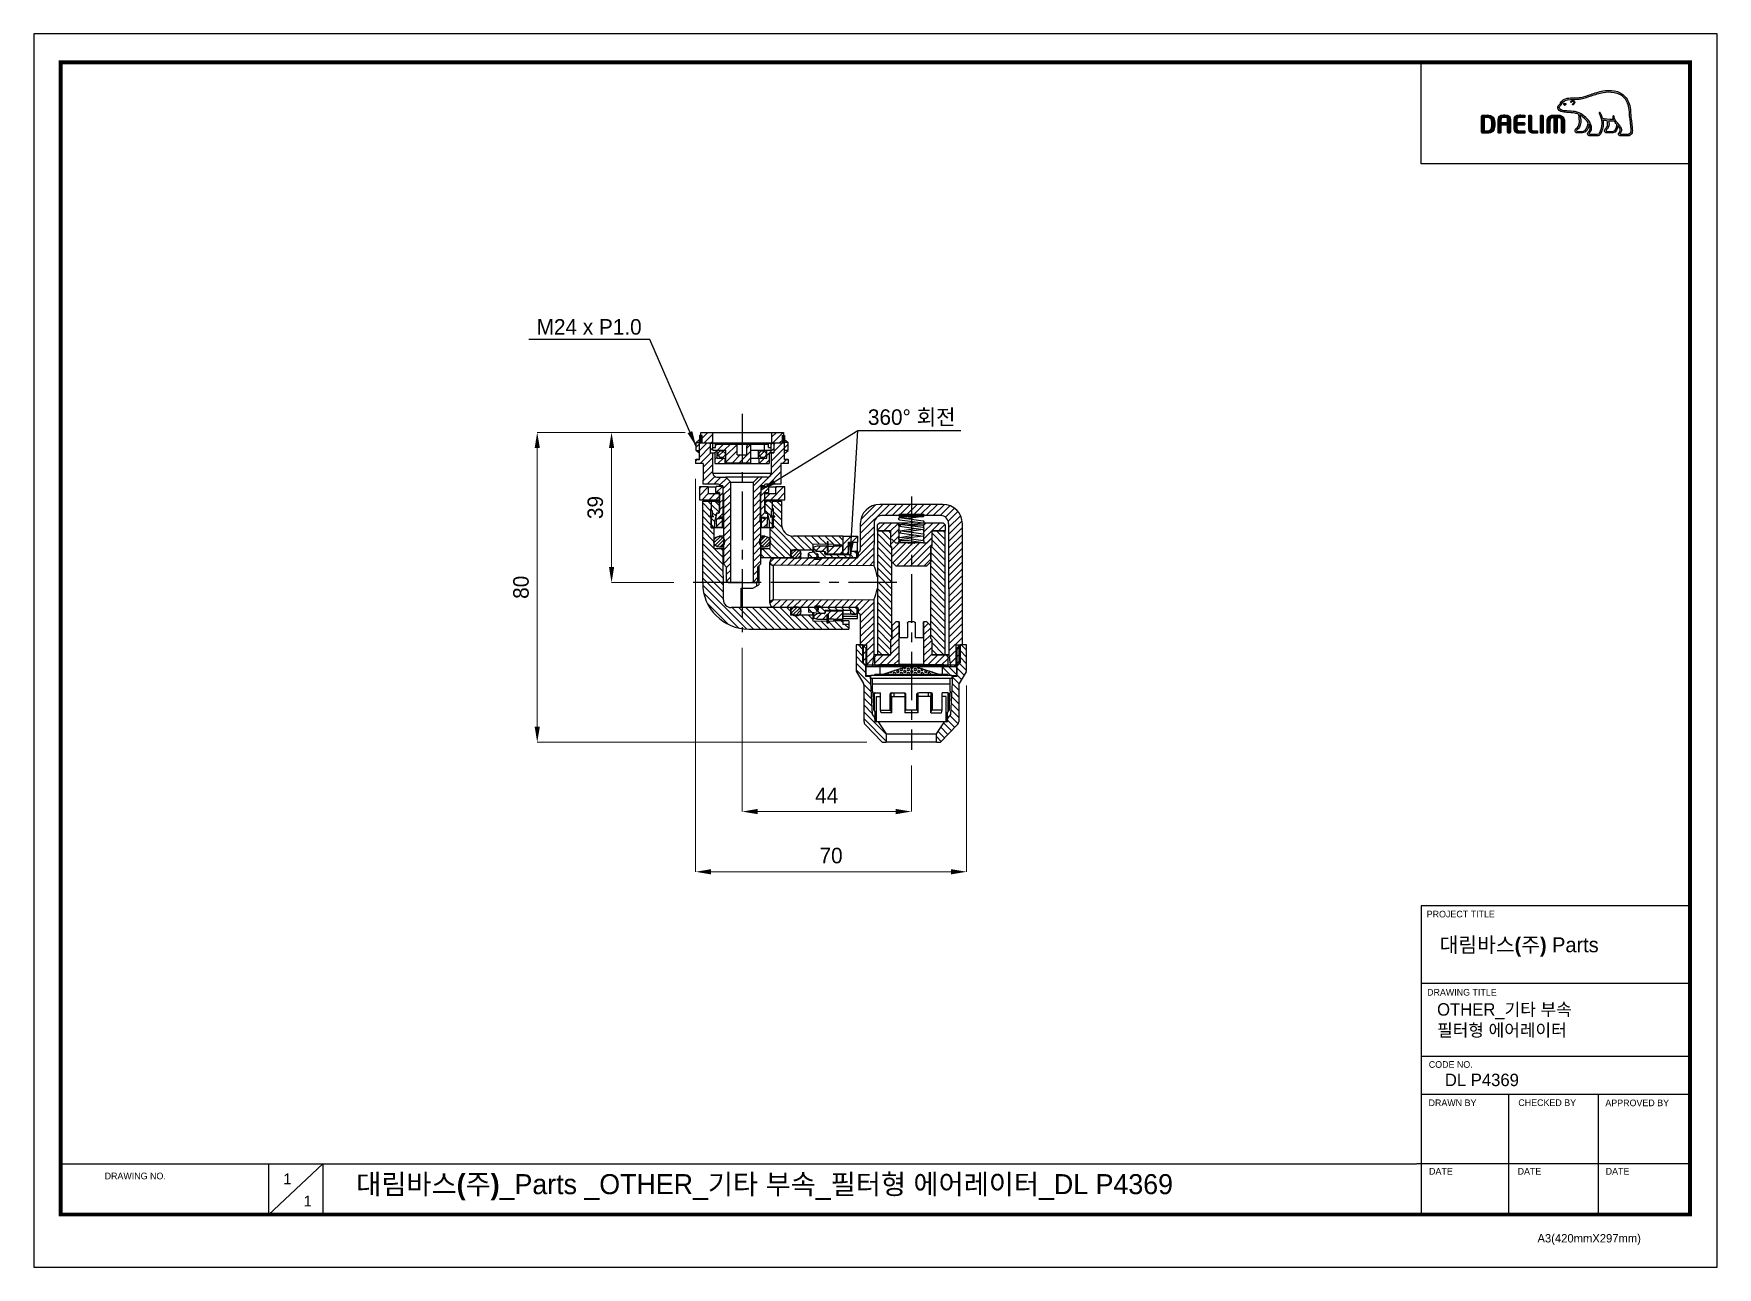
# Model space of a CAD drawing. Extents: x 0 to 434, y 0 to 318.
import ezdxf

# ---------------------------------------------------------------- set-up
doc = ezdxf.new("R2010")
doc.units = 0
doc.header["$LTSCALE"] = 10
doc.header["$MEASUREMENT"] = 0
doc.header["$PDMODE"] = 3
doc.header["$PDSIZE"] = -10
doc.linetypes.add('CENTER', pattern=[2, 1.25, -0.25, 0.25, -0.25])
doc.layers.get('0').update_dxf_attribs({"linetype": 'CONTINUOUS'})
doc.layers.get('DEFPOINTS').update_dxf_attribs({"linetype": 'CONTINUOUS'})
for name, color, linetype in [('1', 7, 'CONTINUOUS'), ('THIN', 8, 'CONTINUOUS'), ('레이어 1', 7, 'CONTINUOUS')]:
    doc.layers.add(name, color=color, linetype=linetype)
doc.layers.add('외형선', color=3, linetype='CONTINUOUS', lineweight=35)
doc.styles.add('Daelim Dimension', font='')
doc.styles.get('Daelim Dimension').set_extended_font_data('나눔고딕')
doc.dimstyles.new('A3', dxfattribs={"dimtxt": 3, "dimasz": 4, "dimexe": 1.25, "dimexo": 0.3, "dimtad": 1, "dimdec": 4, "dimdsep": 46, "dimcen": 0, "dimclrd": 5, "dimclre": 5, "dimclrt": 7, "dimadec": 4, "dimazin": 2, "dimtfac": 1, "dimtdec": 4, "dimtmove": 0, "dimatfit": 3, "dimfxl": 1.25, "dimarcsym": 0})
doc.dimstyles.new('DEFAULT', dxfattribs={"dimscale": 2, "dimtxt": 2, "dimasz": 2, "dimexe": 0, "dimexo": 2, "dimgap": 1, "dimtad": 1, "dimdec": 0, "dimzin": 9, "dimdsep": 46, "dimtxsty": 'Daelim Dimension', "dimcen": 0.5, "dimclrd": 5, "dimclre": 5, "dimclrt": 256, "dimadec": 1, "dimazin": 0, "dimtfac": 1, "dimtdec": 0, "dimtix": 1, "dimtmove": 0, "dimatfit": 3, "dimfxl": 1, "dimtolj": 1, "dimtzin": 1, "dimlwd": 9, "dimlwe": 9, "dimarcsym": 0})
pattern_1 = [(45, (182.605, 215.2069), (-0.883883, 0.883883), [])]
pattern_2 = [(135, (182.605, 215.2069), (-0.883883, -0.883883), [])]
pattern_3 = [(45, (182.605, 215.2069), (-0.441942, 0.441942), [])]

msp = doc.modelspace()

# ---------------------------------------------------------------- texts
at = {"color": 5, "ltscale": 40, "style": 'Daelim Dimension'}
for s, height, p in [('PROJECT TITLE', 1.7127, (359.09, 90.2)), ('DRAWING TITLE', 1.7127, (359.19, 70.04)), ('CODE NO.', 1.713, (359.62, 51.43)), ('DRAWN BY', 1.713, (359.56, 41.55)), ('CHECKED BY', 1.713, (382.7, 41.58)), ('APPROVED BY', 1.7127, (405.14, 41.53)), ('DRAWING NO.', 1.7127, (18.29, 22.69)), ('DATE', 1.713, (359.69, 23.9)), ('DATE', 1.713, (382.52, 23.9)), ('DATE', 1.713, (405.22, 23.9)), ('A3(420mmX297mm)', 2.1616, (387.64, 6.41))]:
    msp.add_text(s, height=height, dxfattribs=at).set_placement(p)
at = {"attachment_point": 1, "style": 'Daelim Dimension'}
for s, insert, char_height, width in [('{\\fPretendard Variable SemiBold|b0|i0|c129|p2;\\C7;대림바스(주)} Parts', (362.43, 85.06), 3.8457, 61.8098), ('OTHER_기타 부속\\P필터형 에어레이터', (361.76, 68.09), 3.2105, 74.7841), ('DL P4369', (363.76, 49.92), 3.21, 54.0291), ('1', (64.35, 24.19), 2.8, 3.9115), ('1', (69.61, 18.48), 2.8, 3.9115)]:
    msp.add_mtext(s, dxfattribs=dict(at, insert=insert, char_height=char_height, width=width))
at = {"color": 2, "insert": (83.14, 24.02), "char_height": 5.1597, "width": 305.2038, "attachment_point": 1, "style": 'Daelim Dimension'}
msp.add_mtext('{\\fPretendard Variable SemiBold|b0|i0|c129|p2;대림바스(주)}_Parts _OTHER_기타 부속_필터형 에어레이터_DL P4369', dxfattribs=at)
at = {"layer": '외형선', "color": 7, "lineweight": 15, "ltscale": 6, "char_height": 4, "attachment_point": 5, "style": 'Daelim Dimension'}
for s, insert in [('\\A1;M24 x P1.0', (143.19, 242.4)), ('\\A1;360%%D 회전', (226.34, 218.95))]:
    msp.add_mtext(s, dxfattribs=dict(at, insert=insert))

# ---------------------------------------------------------------- blocks, each defined once
blk = doc.blocks.new('*D0')
at = {"layer": 'DEFPOINTS', "color": 0, "ltscale": 6, "transparency": 16777216}
for p in [(182.61, 163.7), (226.24, 133.36), (182.61, 117.48)]:
    blk.add_point(p, dxfattribs=at)
at = {"layer": '외형선', "color": 5, "lineweight": 9, "ltscale": 6, "transparency": 16777216}
for p, q in [((182.61, 159.7), (182.61, 117.48)), ((226.24, 129.36), (226.24, 117.48)), ((222.24, 117.48), (186.61, 117.48))]:
    blk.add_line(p, q, dxfattribs=at)
at = {"layer": '외형선', "color": 5, "ltscale": 6, "transparency": 16777216}
for points in [[(186.61, 118.15), (186.61, 116.81), (182.61, 117.48)], [(222.24, 118.15), (222.24, 116.81), (226.24, 117.48)]]:
    blk.add_solid(points, dxfattribs=at)
at = {"layer": '외형선', "color": 7, "lineweight": 15, "ltscale": 6, "transparency": 16777216, "insert": (204.42, 121.62), "char_height": 4, "attachment_point": 5, "style": 'Daelim Dimension'}
blk.add_mtext('\\A1;44', dxfattribs=at)
blk = doc.blocks.new('*D1')
at = {"layer": 'DEFPOINTS', "color": 0, "ltscale": 6, "transparency": 16777216}
for p in [(148.96, 215.21), (171.96, 215.21), (169.05, 176.51)]:
    blk.add_point(p, dxfattribs=at)
at = {"layer": '외형선', "color": 5, "lineweight": 9, "ltscale": 6, "transparency": 16777216}
for p, q in [((167.96, 215.21), (148.96, 215.21)), ((148.96, 180.51), (148.96, 211.21)), ((165.05, 176.51), (148.96, 176.51))]:
    blk.add_line(p, q, dxfattribs=at)
at = {"layer": '외형선', "color": 5, "ltscale": 6, "transparency": 16777216}
for points in [[(148.3, 211.21), (149.63, 211.21), (148.96, 215.21)], [(148.3, 180.51), (149.63, 180.51), (148.96, 176.51)]]:
    blk.add_solid(points, dxfattribs=at)
at = {"layer": '외형선', "color": 7, "lineweight": 15, "ltscale": 6, "transparency": 16777216, "insert": (144.78, 195.86), "char_height": 4, "attachment_point": 5, "rotation": 90, "style": 'Daelim Dimension'}
blk.add_mtext('\\A1;39', dxfattribs=at)
blk = doc.blocks.new('*D2')
at = {"layer": 'DEFPOINTS', "color": 0, "ltscale": 6, "transparency": 16777216}
for p in [(171.96, 215.21), (129.8, 135.36), (218.74, 135.36)]:
    blk.add_point(p, dxfattribs=at)
at = {"layer": '외형선', "color": 5, "lineweight": 9, "ltscale": 6, "transparency": 16777216}
for p, q in [((167.96, 215.21), (129.8, 215.21)), ((129.8, 211.21), (129.8, 139.36)), ((214.74, 135.36), (129.8, 135.36))]:
    blk.add_line(p, q, dxfattribs=at)
at = {"layer": '외형선', "color": 5, "ltscale": 6, "transparency": 16777216}
for points in [[(129.14, 211.21), (130.47, 211.21), (129.8, 215.21)], [(129.14, 139.36), (130.47, 139.36), (129.8, 135.36)]]:
    blk.add_solid(points, dxfattribs=at)
at = {"layer": '외형선', "color": 7, "lineweight": 15, "ltscale": 6, "transparency": 16777216, "insert": (125.63, 175.29), "char_height": 4, "attachment_point": 5, "rotation": 90, "style": 'Daelim Dimension'}
blk.add_mtext('\\A1;80', dxfattribs=at)
blk = doc.blocks.new('*D3')
at = {"layer": 'DEFPOINTS', "color": 0, "ltscale": 6, "transparency": 16777216}
for p in [(170.61, 207.21), (240.49, 154), (240.49, 101.96)]:
    blk.add_point(p, dxfattribs=at)
at = {"layer": '외형선', "color": 5, "lineweight": 9, "ltscale": 6, "transparency": 16777216}
for p, q in [((170.61, 203.21), (170.61, 101.96)), ((240.49, 150), (240.49, 101.96)), ((174.61, 101.96), (236.49, 101.96))]:
    blk.add_line(p, q, dxfattribs=at)
at = {"layer": '외형선', "color": 5, "ltscale": 6, "transparency": 16777216}
for points in [[(174.61, 102.63), (174.61, 101.29), (170.61, 101.96)], [(236.49, 102.63), (236.49, 101.29), (240.49, 101.96)]]:
    blk.add_solid(points, dxfattribs=at)
at = {"layer": '외형선', "color": 7, "lineweight": 15, "ltscale": 6, "transparency": 16777216, "insert": (205.55, 106.12), "char_height": 4, "attachment_point": 5, "style": 'Daelim Dimension'}
blk.add_mtext('\\A1;70', dxfattribs=at)

# ---------------------------------------------------------------- dimensions: what is measured, and where the dimension line sits
at = {"layer": '외형선', "color": 5, "lineweight": 15, "ltscale": 6}
for base, p1, p2, picture, middle in [((129.8, 135.36), (171.96, 215.21), (218.74, 135.36), '*D2', (125.63, 175.29)), ((148.96, 215.21), (169.05, 176.51), (171.96, 215.21), '*D1', (144.78, 195.86))]:
    dim = msp.add_linear_dim(base=base, p1=p1, p2=p2, angle=90, dimstyle='DEFAULT', override={"dimclrt": 7}, dxfattribs=at)
    dim.commit()
    dim.dimension.update_dxf_attribs({"geometry": picture, "text_midpoint": middle})
for base, p1, p2, picture, middle in [((240.49, 101.96), (170.61, 207.21), (240.49, 154), '*D3', (205.55, 106.12)), ((182.61, 117.48), (226.24, 133.36), (182.61, 163.7), '*D0', (204.42, 121.62))]:
    dim = msp.add_linear_dim(base=base, p1=p1, p2=p2, dimstyle='DEFAULT', override={"dimclrt": 7}, dxfattribs=at)
    dim.commit()
    dim.dimension.update_dxf_attribs({"geometry": picture, "text_midpoint": middle})

# ---------------------------------------------------------------- hatches: boundary and pattern name
at = {"layer": 'THIN', "ltscale": 0.4}
h = msp.add_hatch(dxfattribs=at)
h.set_pattern_fill('ANSI31', color=2, scale=10, style=0)
h.set_pattern_definition([(45, (-305.7345, 1.8914), (-0.8838835, 0.8838835), [])])
h.paths.add_polyline_path([(194.61, 208.21), (193.58, 208.21), (193.58, 209.81), (193.58, 213.41), (193.58, 214.41), (193.26, 214.41), (193.26, 212.41), (190.81, 212.41), (190.81, 209.91), (190.11, 209.91), (190.11, 204.71, -0.414214), (189.11, 203.71), (186.81, 203.71), (185.51, 202.41), (185.51, 193.03, -0.026923), (187.28, 192.72), (187.28, 192.86), (187.21, 192.96), (187.28, 193.02), (187.28, 193.52, -0.167556), (187.37, 193.77), (187.37, 199.41), (187.56, 199.41), (187.56, 201.41), (188.36, 201.41, -0.414214), (188.86, 201.91), (190.25, 201.91), (192.61, 203.22), (192.61, 207.21), (194.61, 207.21)])
h.paths.add_polyline_path([(187.42, 187.93), (187.42, 191.95), (187.28, 192.08), (187.28, 192.72, 0.026923), (185.51, 193.03), (185.51, 176.51), (186.21, 176.51), (186.61, 176.91), (186.61, 180.51), (187.42, 181.32), (187.42, 186.18, -0.171248), (187.11, 187.05, -0.171248)])
edge = h.paths.add_edge_path()
edge.add_line((175.11, 204.71), (175.11, 209.91))
edge.add_line((175.11, 209.91), (174.41, 209.91))
edge.add_line((174.41, 209.91), (174.41, 212.41))
edge.add_line((174.41, 212.41), (172.31, 212.41))
edge.add_line((172.31, 212.41), (171.96, 212.41))
edge.add_line((171.96, 212.41), (171.96, 214.41))
edge.add_line((171.96, 214.41), (171.63, 214.41))
edge.add_line((171.63, 214.41), (171.63, 213.41))
edge.add_line((171.63, 213.41), (171.63, 209.81))
edge.add_line((171.63, 209.81), (171.63, 208.21))
edge.add_line((171.63, 208.21), (170.61, 208.21))
edge.add_line((170.61, 208.21), (170.61, 207.21))
edge.add_line((170.61, 207.21), (172.61, 207.21))
edge.add_line((172.61, 207.21), (172.61, 202.91))
edge.add_spline(control_points=[(172.61, 202.91), (172.61, 202.51), (172.61, 202.17), (172.61, 201.91)], knot_values=[0, 0, 0, 0, 1, 1, 1, 1], degree=3, periodic=0)
edge.add_line((172.61, 201.91), (176.36, 201.91))
edge.add_arc((176.36, 201.41), 0.5, 0, 90, ccw=False)
edge.add_line((176.86, 201.41), (177.66, 201.41))
edge.add_line((177.66, 201.41), (177.66, 199.41))
edge.add_line((177.66, 199.41), (177.85, 199.41))
edge.add_line((177.85, 199.41), (177.85, 193.77))
edge.add_arc((177.53, 193.52), 0.4, 0, 38.0475, ccw=False)
edge.add_line((177.93, 193.52), (177.93, 193.02))
edge.add_line((177.93, 193.02), (178.01, 192.96))
edge.add_line((178.01, 192.96), (177.93, 192.88))
edge.add_line((177.93, 192.88), (177.93, 192.2))
edge.add_arc((183.51, 176.41), 16.75, 103.1256, 109.4563, ccw=False)
edge.add_line((179.71, 192.71), (179.71, 202.41))
edge.add_line((179.71, 202.41), (178.41, 203.71))
edge.add_line((178.41, 203.71), (176.11, 203.71))
edge.add_arc((176.11, 204.71), 1, 180, 270, ccw=False)
h.paths.add_polyline_path([(177.93, 192.2), (177.93, 192.08), (177.8, 191.95), (177.8, 187.93, -0.171248), (178.11, 187.05, -0.171248), (177.8, 186.18), (177.8, 181.32), (178.61, 180.51), (178.61, 176.91), (179, 176.51), (179.71, 176.51), (179.71, 192.71, 0.02763)])
h.paths.add_polyline_path([(171.63, 210.59), (170.76, 210.59), (171.63, 209.81)], flags=17)
h.paths.add_polyline_path([(171.63, 212.62), (170.76, 212.62), (170.76, 210.59), (171.63, 210.59)], flags=17)
h.paths.add_polyline_path([(171.63, 213.41), (170.76, 212.62), (171.63, 212.62)], flags=17)
h.paths.add_polyline_path([(193.58, 213.41), (193.58, 212.62), (194.46, 212.62)], flags=17)
h.paths.add_polyline_path([(194.46, 212.62), (193.58, 212.62), (193.58, 210.59), (194.46, 210.59)], flags=17)
h.paths.add_polyline_path([(194.46, 210.59), (193.58, 210.59), (193.58, 209.81)], flags=17)
h = msp.add_hatch(dxfattribs=at)
h.set_pattern_fill('ANSI31', color=2, scale=10, style=0)
h.set_pattern_definition(pattern_1)
h.paths.add_polyline_path([(174.41, 212.41), (175.01, 212.41), (175.01, 215.21), (171.96, 215.21), (171.96, 214.41), (172.31, 214.41), (172.31, 212.41)])
h.paths.add_polyline_path([(172.31, 212.41), (172.31, 214.41), (171.96, 214.41), (171.96, 212.41)])
h.paths.add_polyline_path([(192.91, 212.41), (193.26, 212.41), (193.26, 214.41), (192.91, 214.41)])
h.paths.add_polyline_path([(190.81, 212.41), (192.91, 212.41), (192.91, 214.41), (193.26, 214.41), (193.26, 215.21), (190.21, 215.21), (190.21, 212.41)])
h = msp.add_hatch(dxfattribs=at)
h.set_pattern_fill('ANSI31', color=2, scale=10, style=0)
h.set_pattern_definition(pattern_1)
h.paths.add_polyline_path([(175.61, 207.21), (178.21, 207.21), (178.21, 208.61), (176.21, 208.61), (176.21, 210.61), (175.11, 210.61), (175.11, 211.31), (175.11, 212.41), (174.41, 212.41), (174.41, 209.91), (175.11, 209.91), (175.61, 209.91)])
h.paths.add_polyline_path([(178.21, 209.61, 1), (176.41, 209.61, 1)])
h.paths.add_polyline_path([(175.11, 211.31), (175.11, 210.61), (176.21, 210.61), (178.46, 210.61), (178.46, 208.61), (178.46, 207.41), (182.61, 207.41), (182.61, 209.41), (181.36, 209.41), (181.36, 211.71, 0.414214), (180.86, 212.21), (175.76, 212.21), (175.76, 211.31)])
h.paths.add_polyline_path([(188.81, 209.61, 1), (187.01, 209.61, 1)])
h.paths.add_polyline_path([(184.36, 212.21, 0.414214), (183.86, 211.71), (183.86, 209.41), (182.61, 209.41), (182.61, 207.41), (184.86, 207.41), (184.86, 208.61), (184.86, 210.61), (184.86, 212.21)])
h.paths.add_polyline_path([(190.11, 209.91), (190.81, 209.91), (190.81, 212.41), (190.11, 212.41), (190.11, 210.61), (189.01, 210.61), (189.01, 208.61), (187.01, 208.61), (187.01, 207.21), (189.61, 207.21), (189.61, 209.91)])
h = msp.add_hatch(dxfattribs=at)
h.set_pattern_fill('ANSI31', color=2, scale=10, style=0)
h.set_pattern_definition(pattern_1)
h.paths.add_polyline_path([(173.9, 199.35), (173.9, 201.15), (171.6, 201.15), (171.6, 197.87), (176.76, 197.87), (176.76, 199.35)])
h.paths.add_polyline_path([(193.6, 197.87), (193.6, 201.15), (191.29, 201.15), (191.29, 199.35), (188.44, 199.35), (188.44, 197.87)])
h = msp.add_hatch(dxfattribs=at)
h.set_pattern_fill('ANSI31', color=2, scale=10, style=0)
h.set_pattern_definition(pattern_1)
h.paths.add_polyline_path([(176.23, 190.69), (177.58, 190.69), (177.58, 192.83), (177.73, 192.83), (177.86, 192.79), (177.49, 193.11), (176.95, 193.11), (176.73, 192.89), (176.53, 193.05), (176.85, 193.39), (177.51, 193.39), (177.73, 193.2), (177.73, 199.41), (177.66, 199.41), (177.66, 201.41), (177.66, 201.3), (175.89, 201.3), (175.89, 201.09), (175.76, 201.09), (175.76, 199.69), (176.8, 199.69), (176.8, 194.89, -0.216617), (176.56, 194.47, -0.100172), (176.35, 194.37), (176.15, 194.37), (176.11, 194.47), (175.95, 193.87), (175.95, 193.39), (176.1, 190.85)])
h.paths.add_polyline_path([(189.32, 201.3), (187.56, 201.3), (187.56, 201.41), (187.56, 199.41), (187.48, 199.41), (187.48, 193.2), (187.7, 193.39), (188.36, 193.39), (188.68, 193.05), (188.48, 192.89), (188.26, 193.11), (187.72, 193.11), (187.44, 192.88), (187.48, 192.83), (187.63, 192.83), (187.63, 190.69), (188.98, 190.69), (189.11, 190.85), (189.26, 193.39), (189.26, 193.87), (189.11, 194.47), (189.06, 194.37), (188.86, 194.37, -0.323815), (188.41, 194.89), (188.41, 199.69), (189.46, 199.69), (189.46, 201.09), (189.32, 201.09)])
h = msp.add_hatch(dxfattribs=at)
h.set_pattern_fill('ANSI31', color=2, scale=10, angle=90, style=0)
h.set_pattern_definition(pattern_2)
h.paths.add_polyline_path([(208.61, 188.51), (195.76, 188.51, -0.414214), (192.76, 191.51), (192.76, 197.51), (190.61, 197.51), (190.49, 197.51), (190.49, 195.72), (190.64, 195.57), (190.63, 193.63), (191.08, 193.63), (191.08, 193.48), (190.63, 193.48), (190.61, 190.62), (189.78, 190.62), (189.78, 187.63, -0.106807), (189.91, 187.05, -0.106807), (189.78, 186.48), (189.78, 185.32), (187.92, 185.32), (187.47, 184.82), (187.46, 182.96), (195.07, 182.96), (195.07, 184.96), (195.84, 184.96, -0.29911), (197.22, 184.96), (200.81, 184.96), (200.81, 186.36), (204.58, 186.41), (204.58, 187), (204.76, 187), (204.76, 186.41), (206.06, 186.43), (206.26, 186.28), (208.61, 186.28), (208.61, 186.36)])
h.paths.add_polyline_path([(184.31, 164.51), (210.11, 164.51), (210.11, 165.73), (208.61, 165.73), (208.61, 166.67), (208.61, 166.75), (206.26, 166.75), (206.06, 166.6), (204.76, 166.62), (204.76, 166.03), (204.58, 166.03), (204.58, 166.62), (200.81, 166.67), (200.81, 168.07), (197.22, 168.07, -0.29911), (195.84, 168.07), (195.07, 168.07), (195.07, 170.06), (182.61, 170.06), (182.61, 164.64, 0.036005)])
h.paths.add_polyline_path([(175.43, 185.32), (175.43, 186.48), (175.43, 187.63), (175.43, 190.62), (174.6, 190.62), (174.58, 193.48), (174.09, 193.48), (174.09, 193.63), (174.58, 193.63), (174.57, 195.56), (174.72, 195.71), (174.72, 197.51), (174.6, 197.51), (172.46, 197.51), (172.46, 176.51), (177.78, 176.51), (177.74, 184.82), (177.24, 185.32)])
h.paths.add_polyline_path([(177.79, 172.06), (177.78, 176.51), (172.46, 176.51), (172.46, 176.36, 0.372651), (182.61, 164.64), (182.61, 170.06), (179.79, 170.06, -0.414214)])
h = msp.add_hatch(dxfattribs=at)
h.set_pattern_fill('ANSI31', color=2, scale=10, angle=90, style=0)
h.set_pattern_definition(pattern_2)
h.paths.add_polyline_path([(176.66, 194.47), (176.66, 197.03), (176.14, 197.51), (174.86, 197.51), (174.73, 197.38), (174.72, 197.38), (174.72, 195.71), (174.73, 195.71), (174.73, 194.97), (175.01, 194.97), (175.01, 193.48), (174.72, 193.48), (174.72, 190.86), (174.87, 190.71), (175.47, 190.71), (175.61, 190.86), (175.61, 192.49), (175.95, 193.87), (175.95, 194.17, -0.414214), (176.15, 194.37), (176.11, 194.47)])
h.paths.add_polyline_path([(188.56, 197.03), (188.56, 194.47), (189.11, 194.47), (189.06, 194.37, -0.414214), (189.26, 194.17), (189.26, 193.87), (189.61, 192.49), (189.61, 190.86), (189.74, 190.71), (190.31, 190.71), (190.45, 190.86), (190.45, 193.48), (190.16, 193.48), (190.16, 194.97), (190.44, 194.97), (190.44, 197.38), (190.31, 197.51), (189.03, 197.51), (189.07, 197.51)])
h = msp.add_hatch(dxfattribs=at)
h.set_pattern_fill('ANSI31', color=2, scale=10, style=0)
h.set_pattern_definition(pattern_1)
h.paths.add_polyline_path([(214.78, 155.33), (214.49, 155.33), (214.55, 155.33), (214.55, 159.6), (213.89, 160.26), (213.89, 160.46), (214.78, 160.46)])
h.paths.add_polyline_path([(236.27, 155.33), (235.94, 157.86), (235.84, 191.76, 0.414214), (233.84, 193.76), (229.53, 193.76, 0.471507), (229.29, 194.06), (229.29, 194.06), (226.24, 194.06), (226.24, 196.66), (234.39, 196.66, -0.414214), (239.39, 191.66), (239.39, 160.46), (238.79, 160.46), (238.59, 160.46), (238.59, 160.26), (237.93, 159.6), (237.93, 155.33), (237.99, 155.33)])
h.paths.add_polyline_path([(190.73, 172.06), (216.58, 172.16), (216.58, 172.16), (216.54, 157.86), (216.2, 155.33), (214.78, 155.33), (214.78, 160.46), (213.89, 160.46), (213.68, 160.46), (213.09, 160.46), (213.09, 165.16), (213.09, 168.11, 0.414214), (212.59, 168.61), (212.59, 169.71, 0.414214), (212.09, 170.21), (202.74, 170.21), (202.74, 170.46), (201.39, 170.46), (201.25, 170.21), (197.12, 170.21, 0.252646), (195.94, 170.21), (190.74, 170.21, -0.414214), (189.74, 171.21), (189.74, 171.15, -0.389989)])
h.paths.add_polyline_path([(197.12, 182.81), (201.25, 182.81), (201.39, 182.56), (202.74, 182.56), (202.74, 182.81), (212.09, 182.81, 0.414214), (212.59, 183.31), (212.59, 184.41, 0.414214), (213.09, 184.91), (213.09, 187.86), (213.09, 191.66, -0.414214), (218.09, 196.66), (226.24, 196.66), (226.24, 194.06), (223.19, 194.06, 0.471507), (222.94, 193.76), (218.64, 193.76, 0.414214), (216.64, 191.76), (216.6, 180.86), (190.73, 180.96, -0.389989), (189.74, 181.88), (189.74, 181.81, -0.414214), (190.74, 182.81), (195.94, 182.81, 0.252646)])
h.paths.add_polyline_path([(213.68, 155.83), (213.68, 160.46), (213.89, 160.26), (214.55, 159.6), (214.55, 155.33), (214.55, 154.96)])
h.paths.add_polyline_path([(238.79, 155.83), (237.99, 155.02), (237.99, 155.33), (237.93, 155.33), (237.93, 159.6), (238.59, 160.26), (238.79, 160.46)])
h = msp.add_hatch(dxfattribs=at)
h.set_pattern_fill('ANSI31', color=2, scale=2, angle=180, style=0)
h.set_pattern_definition([(225, (182.605, 215.20688), (0.1767767, -0.1767767), [])])
h.paths.add_polyline_path([(188.26, 193.11), (188.48, 192.89), (188.68, 193.05), (188.36, 193.39), (187.7, 193.39), (187.21, 192.96), (187.33, 192.79), (187.72, 193.11)])
h.paths.add_polyline_path([(176.85, 193.39), (176.53, 193.05), (176.73, 192.89), (176.95, 193.11), (177.49, 193.11), (177.86, 192.79), (178.01, 192.96), (177.51, 193.39)])
h = msp.add_hatch(dxfattribs=at)
h.set_pattern_fill('ANSI31', color=2, scale=10, style=0)
h.set_pattern_definition(pattern_1)
h.paths.add_polyline_path([(229.44, 188.96), (229.44, 190.22, 0.492556), (229.44, 190.62), (229.44, 191.36), (229.94, 191.86), (234.49, 191.86), (234.99, 191.36), (234.99, 189.86), (231.49, 189.86), (231.49, 185.86), (231.24, 185.61), (231.24, 181.86), (230.24, 180.86), (226.24, 180.86), (226.24, 186.81), (229.26, 186.81), (229.24, 186.82, 0.87692), (229.4, 187.29), (229.44, 187.36), (229.44, 188.56, 0.5)])
h.paths.add_polyline_path([(223.04, 187.71), (223.04, 187.36), (223.07, 187.29, 0.791612), (223.19, 186.81), (223.19, 186.81), (223.59, 186.81), (226.24, 186.81), (226.24, 180.86), (222.24, 180.86), (221.24, 181.86), (221.24, 185.61), (220.99, 185.86), (220.99, 189.86), (217.49, 189.86), (217.49, 189.86), (217.49, 191.36), (217.99, 191.86), (222.54, 191.86), (222.98, 191.41, 0.410478), (223.04, 191.07), (223.04, 189.81, 0.5), (223.04, 189.41), (223.04, 188.11, 0.5)])
h = msp.add_hatch(dxfattribs=at)
h.set_pattern_fill('ANSI31', color=2, scale=5, style=0)
h.set_pattern_definition(pattern_3)
h.paths.add_polyline_path([(178.11, 187.05, 0.171248), (177.8, 187.93), (177.8, 186.18, 0.171248)])
h.paths.add_polyline_path([(189.91, 187.05, 0.106807), (189.78, 187.63), (189.78, 186.48, 0.106807)])
h.paths.add_polyline_path([(177.8, 186.18), (177.8, 187.93, 2.834124)])
h.paths.add_polyline_path([(189.78, 186.48), (189.78, 187.63, 0.558561), (187.42, 187.93), (187.42, 186.18, 0.558561)])
h.paths.add_polyline_path([(187.42, 186.18), (187.42, 187.93, 0.352843)])
h = msp.add_hatch(dxfattribs=at)
h.set_pattern_fill('ANSI31', color=256, scale=5, angle=90, style=0)
h.set_pattern_definition([(135, (143.2972, -2555.86756), (-0.44194174, -0.44194174), [])])
h.paths.add_polyline_path([(204.58, 166.03), (204.76, 166.03), (204.76, 168.3), (204.58, 168.3)])
h.paths.add_polyline_path([(204.58, 187), (204.58, 184.73), (204.76, 184.73), (204.76, 187)])
h = msp.add_hatch(dxfattribs=at)
h.set_pattern_fill('ANSI31', color=2, scale=10, style=0)
h.set_pattern_definition(pattern_1)
h.paths.add_polyline_path([(212.39, 186.96), (212.39, 188.51), (208.64, 188.51), (208.64, 183.96), (209.99, 183.96), (209.99, 186.96)])
h = msp.add_hatch(dxfattribs=at)
h.set_pattern_fill('ANSI31', color=2, scale=10, angle=90, style=0)
h.set_pattern_definition(pattern_2)
h.paths.add_polyline_path([(231.24, 162.11), (231.24, 165.36), (231.24, 165.36), (231.24, 181.86), (231.24, 181.86), (231.24, 185.61), (231.49, 185.86), (231.49, 189.86), (234.99, 189.86), (234.99, 189.86), (234.99, 157.86), (231.49, 157.86), (231.49, 161.86)])
h.paths.add_polyline_path([(220.99, 161.86), (220.99, 157.86), (217.49, 157.86), (217.49, 175.02), (217.49, 176.51), (221.24, 176.51), (221.24, 165.36), (221.24, 165.36), (221.24, 162.11)])
h.paths.add_polyline_path([(217.49, 178.01), (217.49, 189.86), (220.99, 189.86), (220.99, 185.86), (221.24, 185.61), (221.24, 181.86), (221.24, 181.86), (221.24, 176.51), (217.49, 176.51)])
h = msp.add_hatch(dxfattribs=at)
h.set_pattern_fill('ANSI31', color=2, scale=5, style=0)
h.set_pattern_definition(pattern_3)
h.paths.add_polyline_path([(197.78, 169.11, 1), (195.28, 169.11, 1)])
h.paths.add_polyline_path([(195.28, 183.91, 1), (197.78, 183.91, 1)])
h = msp.add_hatch(dxfattribs=at)
h.set_pattern_fill('ANSI31', color=2, scale=10, angle=90, style=0)
h.set_pattern_definition(pattern_2)
h.paths.add_polyline_path([(201.96, 169.63), (201.96, 169.81), (201.65, 170.11), (199.96, 170.11, 0.414214), (199.76, 169.91), (199.76, 169.05, 0.375103), (199.94, 168.85), (200.81, 168.74), (201.11, 168.7), (202.07, 168.56), (202.4, 168.52), (202.49, 168.51), (203.76, 168.51, 0.260653), (203.93, 168.6, 0.138597), (203.96, 168.71), (203.96, 169.14, -0.333657), (204.11, 169.33, -0.070775), (204.16, 169.34), (208.41, 169.34), (208.61, 169.34), (210.46, 169.34, -0.414214), (210.66, 169.14), (210.66, 168.59, 0.414214), (210.86, 168.39), (211.96, 168.39, 0.414214), (212.16, 168.59), (212.16, 169.81), (211.86, 170.11), (202.2, 170.11), (202.01, 170.11), (202.22, 169.89), (202.22, 169.41), (202.2, 169.39), (201.84, 169.03), (201.67, 169.19), (201.96, 169.48)])
h.paths.add_polyline_path([(210.66, 184.44), (210.66, 183.89, -0.414214), (210.46, 183.69), (208.61, 183.69), (208.41, 183.69), (204.16, 183.69, -0.070775), (204.11, 183.7, -0.333657), (203.96, 183.89), (203.96, 184.32, 0.138597), (203.93, 184.42, 0.260653), (203.76, 184.52), (202.49, 184.52), (202.4, 184.51), (202.07, 184.46), (201.11, 184.33), (200.81, 184.29), (199.94, 184.17, 0.375103), (199.76, 183.97), (199.76, 183.11, 0.414214), (199.96, 182.91), (201.65, 182.91), (201.96, 183.22), (201.96, 183.4), (201.96, 183.55), (201.67, 183.83), (201.84, 184), (202.2, 183.64), (202.22, 183.61), (202.22, 183.13), (202.01, 182.91), (202.18, 182.91), (211.86, 182.91), (212.16, 183.21), (212.16, 184.44, 0.414214), (211.96, 184.64), (210.86, 184.64, 0.414214)])
h = msp.add_hatch(dxfattribs=at)
h.set_pattern_fill('ANSI31', color=2, scale=10, style=0)
h.set_pattern_definition(pattern_1)
h.paths.add_polyline_path([(204.11, 169.16), (204.11, 168.61), (203.93, 168.6, -0.260653), (203.76, 168.51), (202.49, 168.51), (202.4, 168.52), (202.07, 168.5), (201.11, 167.87), (201.11, 167.32), (202.07, 167.05), (204.58, 167.05), (204.58, 168.3), (204.76, 168.3), (204.76, 167.16), (206.1, 167.16), (206.2, 167.04), (208.41, 167.04), (208.61, 167.24), (208.61, 168.96), (208.41, 169.16)])
h.paths.add_polyline_path([(208.61, 184.06), (208.61, 185.78), (208.41, 185.98), (206.2, 185.98), (206.1, 185.86), (204.76, 185.86), (204.76, 184.73), (204.58, 184.73), (204.58, 185.98), (202.07, 185.98), (201.11, 185.7), (201.11, 185.15), (202.07, 184.52), (202.4, 184.51), (202.49, 184.52), (203.76, 184.52, -0.260653), (203.93, 184.42), (204.11, 184.41), (204.11, 183.86), (208.41, 183.86)])
h = msp.add_hatch(dxfattribs=at)
h.set_pattern_fill('ANSI31', color=256, scale=5, angle=90, style=0)
h.set_pattern_definition([(135, (151.60085, -2660.6335), (-0.44194174, -0.44194174), [])])
h.paths.add_polyline_path([(201.96, 169.63), (202.2, 169.39), (202.22, 169.41), (202.22, 169.89), (202.01, 170.11), (201.65, 170.11), (201.96, 169.81)])
h.paths.add_polyline_path([(202.2, 169.39), (201.96, 169.63), (201.96, 169.48), (201.67, 169.19), (201.84, 169.03)])
h.paths.add_polyline_path([(201.96, 183.4), (201.96, 183.22), (201.65, 182.91), (202.01, 182.91), (202.22, 183.13), (202.22, 183.61), (202.2, 183.64)])
h.paths.add_polyline_path([(201.84, 184), (201.67, 183.83), (201.96, 183.55), (201.96, 183.4), (202.2, 183.64)])
h = msp.add_hatch(dxfattribs=at)
h.set_pattern_fill('ANSI31', color=2, scale=10, style=0)
h.set_pattern_definition(pattern_1)
h.paths.add_polyline_path([(230.24, 166.36), (231.24, 165.36), (231.24, 162.11), (231.49, 161.86), (231.49, 157.86), (235.14, 157.86), (235.64, 157.36), (235.64, 155.36), (235.64, 155.33), (234.64, 155.33), (234.64, 155.36), (229.49, 155.36), (229.49, 166.36)])
h.paths.add_polyline_path([(216.84, 157.36), (217.34, 157.86), (220.99, 157.86), (220.99, 161.86), (221.24, 162.11), (221.24, 165.36), (222.24, 166.36), (222.99, 166.36), (222.99, 155.36), (217.84, 155.36), (217.84, 155.33), (216.84, 155.33), (216.84, 155.36)])
h = msp.add_hatch(dxfattribs=at)
h.set_pattern_fill('ANSI31', color=2, scale=10, angle=90, style=0)
h.set_pattern_definition(pattern_2)
h.paths.add_polyline_path([(235.35, 140.62), (235.53, 140.62), (235.53, 140.9), (235.58, 140.9), (235.61, 141.61), (236.32, 142.46), (236.83, 152.33), (237.99, 152.33), (237.99, 155.02), (237.93, 154.96), (238.79, 155.83), (238.79, 160.46), (240.49, 160.46), (240.49, 154, -0.133199), (240.35, 153.5), (238.57, 150.46, 0.133199), (238.44, 149.96), (238.44, 140.62, -0.194669), (238.15, 139.93), (233.74, 135.36), (232.74, 135.36), (232.74, 137.52), (234.82, 140.61), (235.28, 140.61)])
h.paths.add_polyline_path([(216.95, 140.9), (216.95, 140.62), (217, 140.68, 0.175937), (217.19, 140.61), (217.65, 140.61), (219.74, 137.52), (219.74, 135.36), (218.74, 135.36), (214.32, 139.93, -0.194669), (214.04, 140.62), (214.04, 149.96, 0.133199), (213.9, 150.46), (212.12, 153.5, -0.133199), (211.99, 154), (211.99, 160.46), (213.68, 160.46), (213.68, 155.83), (214.55, 154.96), (214.49, 155.02), (214.49, 152.33), (215.65, 152.33), (216.15, 142.46), (216.87, 141.61), (216.89, 140.9)])
h = msp.add_hatch(dxfattribs=at)
h.set_pattern_fill('ANSI31', color=2, scale=10, angle=90, style=0)
h.set_pattern_definition(pattern_2)
h.paths.add_polyline_path([(214.49, 155.33), (214.78, 155.33), (214.78, 154.86), (214.55, 155.09), (214.55, 155.33)])
h.paths.add_polyline_path([(217.34, 154.86), (216.14, 154.86), (216.2, 155.33), (216.84, 155.33), (216.84, 155.36, 0.414214)])
h.paths.add_polyline_path([(216.14, 154.86), (214.78, 154.86), (214.78, 155.33), (216.2, 155.33)])
h.paths.add_polyline_path([(234.24, 152.85), (234.24, 154.86), (235.14, 154.86), (236.34, 154.86), (237.7, 154.86), (237.99, 155.15), (237.99, 152.33), (236.68, 152.33), (236.68, 152.62), (235.68, 152.62), (235.68, 152.85)])
h.paths.add_polyline_path([(217.84, 155.36, -0.414214), (217.34, 154.86, -0.414214), (216.84, 155.36), (216.84, 155.33), (217.83, 155.33)])
h.paths.add_polyline_path([(217.34, 154.86, 0.414214), (217.84, 155.36), (217.83, 155.33), (218.24, 155.33), (218.24, 154.86)])
h.paths.add_polyline_path([(235.14, 154.86), (234.24, 154.86), (234.24, 155.33), (234.64, 155.33), (234.64, 155.36, 0.414214)])
h.paths.add_polyline_path([(235.64, 155.36, -0.414214), (235.14, 154.86, -0.414214), (234.64, 155.36), (234.64, 155.33), (235.63, 155.33)])
h.paths.add_polyline_path([(235.14, 154.86, 0.414214), (235.64, 155.36), (235.63, 155.33), (236.27, 155.33), (236.34, 154.86)])
h.paths.add_polyline_path([(237.99, 155.33), (237.99, 155.15), (237.7, 154.86), (237.7, 155.33)])
h.paths.add_polyline_path([(236.27, 155.33), (237.7, 155.33), (237.7, 154.86), (236.34, 154.86)])
h = msp.add_hatch(dxfattribs=at)
h.set_pattern_fill('HEXAGONS', color=256, scale=0.1, angle=40, style=0)
h.set_pattern_definition([(180, (2206.47766, -8.3032), (-2e-16, -0.51961524), [0.3, -0.6]), (300, (2206.47766, -8.3032), (0.45, 0.25980762), [0.3, -0.6]), (240, (2206.17766, -8.3032), (0.45, -0.25980762), [0.3, -0.6])])
h.paths.add_polyline_path([(218.87, 152.85), (224.94, 154.81), (226.24, 154.81), (226.24, 152.85)])
h.paths.add_polyline_path([(226.24, 154.81), (227.53, 154.81), (233.6, 152.85), (226.24, 152.85)])
at = {"layer": '레이어 1'}
h = msp.add_hatch(color=5, dxfattribs=at)
h.dxf.hatch_style = 1
edge = h.paths.add_edge_path(flags=16)
edge.add_spline(control_points=[(411.48, 292.25), (411.29, 292.04), (411.05, 292.04), (411.04, 292.04), (411.04, 292.04), (409.13, 292.04), (409.13, 292.04), (409.06, 292.04), (409.01, 292.06), (408.98, 292.09), (408.95, 292.12), (408.93, 292.16), (408.93, 292.22), (408.93, 292.32), (409.01, 292.42), (409.09, 292.53), (409.17, 292.63), (409.25, 292.72), (409.29, 292.84), (409.39, 293.12), (409.38, 293.42), (409.26, 293.68), (409.03, 294.16), (408.7, 294.53), (408.37, 294.89), (408.37, 294.89), (408.26, 295.02), (408.26, 295.02), (407.84, 295.48), (407.41, 295.97), (407.37, 296.63), (407.37, 296.76), (407.31, 296.84), (407.22, 296.83), (407.22, 296.83), (407.1, 296.77), (407.1, 296.77), (407.06, 296.74), (407.05, 296.68), (407.05, 296.62), (407.05, 296.62), (407.05, 296.6), (407.05, 296.6), (407.06, 296.36), (407.12, 296.13), (407.22, 295.88), (407.22, 295.88), (407.23, 295.86), (407.23, 295.86), (407.23, 295.86), (407.2, 295.86), (407.2, 295.86), (405.98, 295.81), (404.78, 296.04), (404.43, 296.13), (404.21, 297), (403.86, 297.58), (403.84, 297.6), (403.82, 297.65), (403.77, 297.68), (403.73, 297.7), (403.73, 297.7), (403.63, 297.68), (403.62, 297.68), (403.61, 297.67), (403.59, 297.64), (403.55, 297.59), (403.55, 297.59), (403.54, 297.55), (403.54, 297.55), (403.54, 297.55), (403.58, 297.43), (403.58, 297.43), (403.6, 297.38), (404.23, 296.29), (404.23, 294.83), (404.23, 293.93), (403.99, 293.08), (403.53, 292.31), (403.42, 292.12), (403.27, 292.04), (403.05, 292.04), (403.05, 292.04), (401.18, 292.04), (401.18, 292.04), (401.11, 292.04), (400.98, 292.08), (400.98, 292.22), (400.98, 292.29), (401.05, 292.42), (401.17, 292.55), (401.95, 293.42), (401.5, 294.78), (400.75, 295.68), (400.02, 296.54), (398.84, 297.63), (397.32, 297.9), (396.78, 297.99), (395.9, 298.05), (395.19, 298.09), (395.19, 298.09), (394.46, 298.13), (394.46, 298.13), (394.09, 298.16), (393.48, 298.39), (393.29, 298.74), (393.22, 298.89), (393.22, 299.03), (393.32, 299.2), (393.39, 299.31), (393.47, 299.4), (393.58, 299.5), (393.7, 299.62), (393.82, 299.75), (393.91, 299.91), (393.91, 299.91), (393.94, 299.96), (393.94, 299.96), (394.3, 300.66), (395.05, 301.02), (396.16, 301.05), (396.16, 301.05), (396.79, 301.06), (396.79, 301.06), (397.48, 301.06), (398.26, 301.07), (398.9, 301.21), (399.8, 301.4), (400.7, 301.71), (401.5, 301.98), (401.5, 301.98), (401.53, 301.99), (401.53, 301.99), (402.51, 302.33), (403.54, 302.67), (404.58, 302.84), (406.25, 303.12), (408.54, 303.11), (409.98, 301.49), (410.65, 300.74), (411.06, 299.71), (411.2, 298.43), (411.2, 298.43), (411.2, 298.43), (411.19, 298.44), (411.2, 298.41), (411.21, 298.27), (411.27, 297.45), (411.29, 297.06), (411.31, 296.65), (411.41, 295.9), (411.41, 295.9), (411.7, 293.38), (411.7, 293.38), (411.7, 293.38), (411.72, 293.07), (411.72, 293.07), (411.72, 292.71), (411.64, 292.43), (411.48, 292.25)], knot_values=[0, 0, 0, 0, 1, 1, 1, 2, 2, 2, 3, 3, 3, 4, 4, 4, 5, 5, 5, 6, 6, 6, 7, 7, 7, 8, 8, 8, 9, 9, 9, 10, 10, 10, 11, 11, 11, 12, 12, 12, 13, 13, 13, 14, 14, 14, 15, 15, 15, 16, 16, 16, 17, 17, 17, 18, 18, 18, 19, 19, 19, 20, 20, 20, 21, 21, 21, 22, 22, 22, 23, 23, 23, 24, 24, 24, 25, 25, 25, 26, 26, 26, 27, 27, 27, 28, 28, 28, 29, 29, 29, 30, 30, 30, 31, 31, 31, 32, 32, 32, 33, 33, 33, 34, 34, 34, 35, 35, 35, 36, 36, 36, 37, 37, 37, 38, 38, 38, 39, 39, 39, 40, 40, 40, 41, 41, 41, 42, 42, 42, 43, 43, 43, 44, 44, 44, 45, 45, 45, 46, 46, 46, 47, 47, 47, 48, 48, 48, 49, 49, 49, 50, 50, 50, 51, 51, 51, 52, 52, 52, 53, 53, 53, 53], degree=3, periodic=0)
edge = h.paths.add_edge_path(flags=16)
edge.add_spline(control_points=[(407.07, 292.8), (407.07, 292.8), (405.52, 292.8), (405.52, 292.8), (405.4, 292.8), (405.31, 292.89), (405.31, 293.01), (405.31, 293.09), (405.38, 293.19), (405.45, 293.26), (405.77, 293.56), (406.09, 293.98), (406.09, 294.77), (406.09, 294.77), (406.07, 295.13), (406.07, 295.13), (406.07, 295.13), (406.01, 295.48), (406.01, 295.48), (406.01, 295.48), (406.01, 295.5), (406.01, 295.5), (406.01, 295.5), (406.03, 295.5), (406.03, 295.5), (406.32, 295.48), (406.89, 295.45), (407.42, 295.48), (407.56, 295.26), (407.78, 294.98), (408.1, 294.61), (408.09, 294.42), (407.93, 292.8), (407.07, 292.8)], knot_values=[0, 0, 0, 0, 1, 1, 1, 2, 2, 2, 3, 3, 3, 4, 4, 4, 5, 5, 5, 6, 6, 6, 7, 7, 7, 8, 8, 8, 9, 9, 9, 10, 10, 10, 11, 11, 11, 11], degree=3, periodic=0)
edge = h.paths.add_edge_path(flags=16)
edge.add_spline(control_points=[(399.28, 292.8), (399.28, 292.8), (397.91, 292.8), (397.91, 292.8), (397.81, 292.8), (397.7, 292.88), (397.7, 293.01), (397.7, 293.08), (397.76, 293.17), (397.88, 293.27), (398.22, 293.54), (398.75, 293.96), (398.8, 295.11), (398.8, 295.11), (398.81, 295.42), (398.81, 295.42), (398.81, 295.91), (398.7, 296.5), (398.59, 297.03), (398.59, 297.03), (398.58, 297.08), (398.58, 297.08), (398.58, 297.08), (398.62, 297.05), (398.62, 297.05), (398.82, 296.92), (399.94, 296.17), (400.73, 295.05), (400.66, 294.52), (400.37, 292.8), (399.28, 292.8)], knot_values=[0, 0, 0, 0, 1, 1, 1, 2, 2, 2, 3, 3, 3, 4, 4, 4, 5, 5, 5, 6, 6, 6, 7, 7, 7, 8, 8, 8, 9, 9, 9, 10, 10, 10, 10], degree=3, periodic=0)
edge = h.paths.add_edge_path()
edge.add_spline(control_points=[(412.09, 293.41), (412.09, 293.42), (411.8, 295.95), (411.8, 295.95), (411.69, 296.7), (411.68, 297.11), (411.66, 297.47), (411.66, 297.47), (411.59, 298.47), (411.59, 298.47), (411.44, 299.83), (410.99, 300.94), (410.27, 301.75), (408.71, 303.5), (406.28, 303.52), (404.51, 303.23), (403.43, 303.05), (402.39, 302.69), (401.39, 302.35), (401.39, 302.35), (401.36, 302.34), (401.36, 302.34), (400.58, 302.07), (399.69, 301.77), (398.82, 301.58), (398.22, 301.45), (397.47, 301.45), (396.81, 301.44), (396.81, 301.44), (396.15, 301.44), (396.15, 301.44), (394.89, 301.41), (394.03, 300.97), (393.6, 300.14), (393.6, 300.14), (393.58, 300.1), (393.58, 300.1), (393.51, 299.98), (393.4, 299.87), (393.3, 299.78), (393.2, 299.67), (393.08, 299.55), (392.99, 299.4), (392.9, 299.24), (392.85, 299.09), (392.85, 298.94), (392.85, 298.81), (392.89, 298.68), (392.95, 298.56), (393.22, 298.05), (393.98, 297.78), (394.44, 297.75), (394.44, 297.75), (395.11, 297.71), (395.13, 297.7), (395.8, 297.67), (396.72, 297.61), (397.25, 297.52), (397.57, 297.46), (397.92, 297.35), (398.25, 297.2), (398.28, 297.11), (398.45, 296.35), (398.45, 295.42), (398.45, 295.42), (398.44, 295.12), (398.44, 295.12), (398.39, 294.14), (397.96, 293.8), (397.65, 293.55), (397.62, 293.52), (397.34, 293.29), (397.32, 293.01), (397.3, 292.85), (397.35, 292.71), (397.44, 292.6), (397.55, 292.49), (397.71, 292.43), (397.91, 292.43), (397.91, 292.43), (399.28, 292.43), (399.28, 292.43), (400.3, 292.43), (400.8, 293.53), (400.96, 294.56), (400.96, 294.56), (400.96, 294.71), (400.96, 294.71), (400.96, 294.71), (401, 294.64), (401, 294.64), (401.13, 294.34), (401.21, 294), (401.21, 293.73), (401.21, 293.37), (401.1, 293.04), (400.88, 292.8), (400.83, 292.75), (400.55, 292.47), (400.55, 292.18), (400.55, 292.18), (400.56, 292.14), (400.56, 292.14), (400.59, 291.8), (400.86, 291.66), (401.11, 291.66), (401.11, 291.66), (403.05, 291.66), (403.05, 291.66), (403.4, 291.66), (403.68, 291.81), (403.86, 292.11), (404.35, 292.93), (404.6, 293.82), (404.6, 294.75), (404.6, 295.04), (404.58, 295.36), (404.52, 295.68), (404.52, 295.68), (404.52, 295.7), (404.52, 295.7), (404.52, 295.7), (404.54, 295.7), (404.54, 295.7), (404.78, 295.65), (405.15, 295.59), (405.62, 295.54), (405.62, 295.54), (405.63, 295.54), (405.63, 295.54), (405.63, 295.54), (405.69, 295.18), (405.69, 295.18), (405.69, 295.18), (405.71, 295.1), (405.71, 295.1), (405.71, 295.1), (405.72, 294.78), (405.72, 294.78), (405.72, 294.03), (405.38, 293.7), (405.2, 293.52), (405.19, 293.52), (404.94, 293.26), (404.91, 293.03), (404.91, 293.03), (404.9, 292.96), (404.9, 292.96), (404.9, 292.88), (404.92, 292.74), (405.05, 292.61), (405.16, 292.49), (405.33, 292.43), (405.56, 292.43), (405.56, 292.43), (407.07, 292.43), (407.07, 292.43), (407.99, 292.43), (408.27, 293.6), (408.38, 294.25), (408.38, 294.25), (408.38, 294.32), (408.38, 294.32), (408.38, 294.32), (408.42, 294.27), (408.42, 294.27), (408.63, 294), (408.82, 293.7), (408.9, 293.51), (408.95, 293.42), (408.98, 293.31), (408.98, 293.2), (408.98, 293.2), (408.94, 292.98), (408.94, 292.98), (408.91, 292.86), (408.83, 292.75), (408.75, 292.65), (408.63, 292.5), (408.51, 292.34), (408.51, 292.15), (408.51, 292.15), (408.52, 292.05), (408.52, 292.05), (408.58, 291.79), (408.78, 291.66), (409.1, 291.66), (409.1, 291.66), (411.04, 291.66), (411.04, 291.66), (411.08, 291.66), (411.46, 291.66), (411.76, 291.99), (411.99, 292.24), (412.11, 292.6), (412.11, 293.06), (412.11, 293.06), (412.09, 293.41), (412.09, 293.41)], knot_values=[0, 0, 0, 0, 1, 1, 1, 2, 2, 2, 3, 3, 3, 4, 4, 4, 5, 5, 5, 6, 6, 6, 7, 7, 7, 8, 8, 8, 9, 9, 9, 10, 10, 10, 11, 11, 11, 12, 12, 12, 13, 13, 13, 14, 14, 14, 15, 15, 15, 16, 16, 16, 17, 17, 17, 18, 18, 18, 19, 19, 19, 20, 20, 20, 21, 21, 21, 22, 22, 22, 23, 23, 23, 24, 24, 24, 25, 25, 25, 26, 26, 26, 27, 27, 27, 28, 28, 28, 29, 29, 29, 30, 30, 30, 31, 31, 31, 32, 32, 32, 33, 33, 33, 34, 34, 34, 35, 35, 35, 36, 36, 36, 37, 37, 37, 38, 38, 38, 39, 39, 39, 40, 40, 40, 41, 41, 41, 42, 42, 42, 43, 43, 43, 44, 44, 44, 45, 45, 45, 46, 46, 46, 47, 47, 47, 48, 48, 48, 49, 49, 49, 50, 50, 50, 51, 51, 51, 52, 52, 52, 53, 53, 53, 54, 54, 54, 55, 55, 55, 56, 56, 56, 57, 57, 57, 58, 58, 58, 59, 59, 59, 60, 60, 60, 61, 61, 61, 62, 62, 62, 63, 63, 63, 64, 64, 64, 65, 65, 65, 66, 66, 66, 66], degree=3, periodic=0)
edge = h.paths.add_edge_path(flags=0)
edge.add_spline(control_points=[(394.41, 299.96), (394.41, 299.96), (394.69, 300.09), (395.04, 299.95), (395.04, 299.95), (395.08, 299.93), (395.03, 299.85), (394.85, 299.63), (394.69, 299.58), (394.69, 299.58), (394.69, 299.58), (394.57, 299.53), (394.5, 299.62), (394.36, 299.78), (394.35, 299.87), (394.35, 299.87), (394.35, 299.87), (394.34, 299.94), (394.41, 299.96)], knot_values=[0, 0, 0, 0, 1, 1, 1, 2, 2, 2, 3, 3, 3, 4, 4, 4, 5, 5, 5, 6, 6, 6, 6], degree=3, periodic=0)
edge = h.paths.add_edge_path(flags=0)
edge.add_spline(control_points=[(396.27, 300.48), (396.23, 300.43), (396.22, 300.36), (396.27, 300.32), (396.31, 300.28), (396.39, 300.29), (396.43, 300.33), (396.45, 300.36), (396.68, 300.63), (396.88, 300.49), (396.96, 300.44), (396.99, 300.36), (396.98, 300.27), (396.96, 300.11), (396.83, 299.94), (396.73, 299.88), (396.68, 299.85), (396.65, 299.78), (396.67, 299.72), (396.69, 299.67), (396.76, 299.65), (396.82, 299.68), (396.99, 299.76), (397.2, 300.03), (397.23, 300.27), (397.25, 300.45), (397.17, 300.59), (397.03, 300.69), (396.73, 300.9), (396.39, 300.61), (396.27, 300.48)], knot_values=[0, 0, 0, 0, 1, 1, 1, 2, 2, 2, 3, 3, 3, 4, 4, 4, 5, 5, 5, 6, 6, 6, 7, 7, 7, 8, 8, 8, 9, 9, 9, 10, 10, 10, 10], degree=3, periodic=0)
edge = h.paths.add_edge_path(flags=0)
edge.add_spline(control_points=[(396.23, 300.27), (396.23, 300.27), (396.23, 300.27), (396.23, 300.27), (396.23, 300.27), (396.23, 300.27), (396.23, 300.27)], knot_values=[0, 0, 0, 0, 1, 1, 1, 2, 2, 2, 2], degree=3, periodic=0)
h = msp.add_hatch(color=5, dxfattribs=at)
h.dxf.hatch_style = 2
edge = h.paths.add_edge_path()
edge.add_spline(control_points=[(394.41, 299.96), (394.41, 299.96), (394.69, 300.09), (395.04, 299.95), (395.04, 299.95), (395.08, 299.93), (395.03, 299.85), (394.85, 299.63), (394.69, 299.58), (394.69, 299.58), (394.69, 299.58), (394.57, 299.53), (394.5, 299.62), (394.36, 299.78), (394.35, 299.87), (394.35, 299.87), (394.35, 299.87), (394.34, 299.94), (394.41, 299.96)], knot_values=[0, 0, 0, 0, 1, 1, 1, 2, 2, 2, 3, 3, 3, 4, 4, 4, 5, 5, 5, 6, 6, 6, 6], degree=3, periodic=0)
h = msp.add_hatch(color=5, dxfattribs=at)
h.dxf.hatch_style = 2
edge = h.paths.add_edge_path()
edge.add_spline(control_points=[(396.27, 300.48), (396.23, 300.43), (396.22, 300.36), (396.27, 300.32), (396.31, 300.28), (396.39, 300.29), (396.43, 300.33), (396.45, 300.36), (396.68, 300.63), (396.88, 300.49), (396.96, 300.44), (396.99, 300.36), (396.98, 300.27), (396.96, 300.11), (396.83, 299.94), (396.73, 299.88), (396.68, 299.85), (396.65, 299.78), (396.67, 299.72), (396.69, 299.67), (396.76, 299.65), (396.82, 299.68), (396.99, 299.76), (397.2, 300.03), (397.23, 300.27), (397.25, 300.45), (397.17, 300.59), (397.03, 300.69), (396.73, 300.9), (396.39, 300.61), (396.27, 300.48)], knot_values=[0, 0, 0, 0, 1, 1, 1, 2, 2, 2, 3, 3, 3, 4, 4, 4, 5, 5, 5, 6, 6, 6, 7, 7, 7, 8, 8, 8, 9, 9, 9, 10, 10, 10, 10], degree=3, periodic=0)
h = msp.add_hatch(color=5, dxfattribs=at)
h.dxf.hatch_style = 2
edge = h.paths.add_edge_path()
edge.add_spline(control_points=[(375.9, 294.28), (375.9, 293.39), (375.49, 292.96), (374.66, 292.96), (374.66, 292.96), (374.09, 292.97), (373.94, 292.97), (373.94, 292.97), (373.94, 296.37), (373.94, 296.37), (374.24, 296.4), (374.66, 296.4), (374.66, 296.4), (375.52, 296.4), (375.9, 296), (375.9, 295.09), (375.9, 295.09), (375.9, 294.28), (375.9, 294.28)], knot_values=[0, 0, 0, 0, 1, 1, 1, 2, 2, 2, 3, 3, 3, 4, 4, 4, 5, 5, 5, 6, 6, 6, 6], degree=3, periodic=0)
edge = h.paths.add_edge_path()
edge.add_spline(control_points=[(374.66, 297.04), (374.2, 297.04), (373.6, 297.01), (373.41, 296.98), (373.28, 296.96), (373.2, 296.87), (373.2, 296.75), (373.2, 296.75), (373.2, 292.62), (373.2, 292.62), (373.2, 292.49), (373.28, 292.4), (373.41, 292.38), (373.6, 292.35), (374.19, 292.32), (374.66, 292.32), (375.95, 292.32), (376.63, 293), (376.63, 294.28), (376.63, 294.28), (376.63, 295.09), (376.63, 295.09), (376.63, 296.36), (375.95, 297.04), (374.66, 297.04)], knot_values=[0, 0, 0, 0, 1, 1, 1, 2, 2, 2, 3, 3, 3, 4, 4, 4, 5, 5, 5, 6, 6, 6, 7, 7, 7, 8, 8, 8, 8], degree=3, periodic=0)
h = msp.add_hatch(color=5, dxfattribs=at)
h.dxf.hatch_style = 2
edge = h.paths.add_edge_path()
edge.add_spline(control_points=[(379.95, 295.09), (379.95, 295.09), (378.22, 295.09), (378.22, 295.09), (378.22, 295.16), (378.22, 295.71), (378.22, 295.71), (378.22, 296.29), (378.39, 296.39), (378.9, 296.39), (378.9, 296.39), (379.26, 296.39), (379.26, 296.39), (379.78, 296.39), (379.95, 296.29), (379.95, 295.71), (379.95, 295.71), (379.95, 295.16), (379.95, 295.09)], knot_values=[0, 0, 0, 0, 1, 1, 1, 2, 2, 2, 3, 3, 3, 4, 4, 4, 5, 5, 5, 6, 6, 6, 6], degree=3, periodic=0)
edge = h.paths.add_edge_path()
edge.add_spline(control_points=[(379.26, 297.04), (379.26, 297.04), (378.9, 297.04), (378.9, 297.04), (377.92, 297.04), (377.48, 296.63), (377.48, 295.71), (377.48, 295.71), (377.48, 292.57), (377.48, 292.57), (377.48, 292.46), (377.57, 292.37), (377.68, 292.37), (377.68, 292.37), (378.02, 292.37), (378.02, 292.37), (378.14, 292.37), (378.22, 292.47), (378.22, 292.57), (378.22, 292.57), (378.22, 294.38), (378.22, 294.45), (378.22, 294.45), (379.95, 294.45), (379.95, 294.45), (379.95, 294.38), (379.95, 292.57), (379.95, 292.57), (379.95, 292.46), (380.04, 292.37), (380.15, 292.37), (380.15, 292.37), (380.49, 292.37), (380.49, 292.37), (380.61, 292.37), (380.69, 292.47), (380.69, 292.57), (380.69, 292.57), (380.69, 295.71), (380.69, 295.71), (380.69, 296.63), (380.25, 297.04), (379.26, 297.04)], knot_values=[0, 0, 0, 0, 1, 1, 1, 2, 2, 2, 3, 3, 3, 4, 4, 4, 5, 5, 5, 6, 6, 6, 7, 7, 7, 8, 8, 8, 9, 9, 9, 10, 10, 10, 11, 11, 11, 12, 12, 12, 13, 13, 13, 14, 14, 14, 14], degree=3, periodic=0)
h = msp.add_hatch(color=5, dxfattribs=at)
h.dxf.hatch_style = 2
edge = h.paths.add_edge_path()
edge.add_spline(control_points=[(381.62, 295.84), (381.62, 295.84), (381.62, 293.53), (381.62, 293.53), (381.62, 292.72), (382.08, 292.32), (383.04, 292.32), (383.46, 292.32), (384.03, 292.33), (384.25, 292.35), (384.25, 292.35), (384.37, 292.36), (384.37, 292.36), (384.37, 292.36), (384.4, 292.37), (384.4, 292.37), (384.4, 292.37), (384.4, 292.99), (384.4, 292.99), (384.4, 292.99), (383.04, 292.99), (383.04, 292.99), (382.36, 292.99), (382.36, 293.18), (382.36, 293.53), (382.36, 293.53), (382.36, 294.38), (382.36, 294.45), (382.43, 294.45), (384.19, 294.45), (384.19, 294.45), (384.3, 294.45), (384.39, 294.54), (384.39, 294.65), (384.39, 294.65), (384.39, 294.88), (384.39, 294.88), (384.39, 295), (384.3, 295.09), (384.19, 295.09), (384.19, 295.09), (382.43, 295.09), (382.36, 295.09), (382.36, 295.15), (382.36, 295.84), (382.36, 295.84), (382.36, 296.19), (382.36, 296.38), (383.04, 296.38), (383.04, 296.38), (384.4, 296.37), (384.4, 296.37), (384.4, 296.37), (384.4, 296.99), (384.4, 296.99), (384.4, 296.99), (384.25, 297), (384.25, 297), (383.99, 297.03), (383.37, 297.04), (383.04, 297.04), (382.08, 297.04), (381.62, 296.65), (381.62, 295.84)], knot_values=[0, 0, 0, 0, 1, 1, 1, 2, 2, 2, 3, 3, 3, 4, 4, 4, 5, 5, 5, 6, 6, 6, 7, 7, 7, 8, 8, 8, 9, 9, 9, 10, 10, 10, 11, 11, 11, 12, 12, 12, 13, 13, 13, 14, 14, 14, 15, 15, 15, 16, 16, 16, 17, 17, 17, 18, 18, 18, 19, 19, 19, 20, 20, 20, 21, 21, 21, 21], degree=3, periodic=0)
h = msp.add_hatch(color=5, dxfattribs=at)
h.dxf.hatch_style = 2
edge = h.paths.add_edge_path()
edge.add_spline(control_points=[(385.58, 297), (385.46, 297), (385.37, 296.9), (385.37, 296.79), (385.37, 296.79), (385.37, 293.53), (385.37, 293.53), (385.37, 292.46), (386.09, 292.32), (386.73, 292.32), (387.19, 292.32), (387.31, 292.34), (387.45, 292.37), (387.45, 292.37), (387.53, 292.38), (387.53, 292.38), (387.53, 292.38), (387.63, 292.39), (387.63, 292.39), (387.63, 292.39), (387.67, 292.4), (387.67, 292.4), (387.67, 292.4), (387.67, 292.99), (387.67, 292.99), (387.67, 292.99), (386.73, 292.99), (386.73, 292.99), (386.1, 292.99), (386.1, 293.22), (386.1, 293.46), (386.1, 293.46), (386.1, 296.79), (386.1, 296.79), (386.1, 296.9), (386.01, 297), (385.9, 297), (385.9, 297), (385.58, 297), (385.58, 297)], knot_values=[0, 0, 0, 0, 1, 1, 1, 2, 2, 2, 3, 3, 3, 4, 4, 4, 5, 5, 5, 6, 6, 6, 7, 7, 7, 8, 8, 8, 9, 9, 9, 10, 10, 10, 11, 11, 11, 12, 12, 12, 13, 13, 13, 13], degree=3, periodic=0)
h = msp.add_hatch(color=5, dxfattribs=at)
h.dxf.hatch_style = 2
edge = h.paths.add_edge_path()
edge.add_spline(control_points=[(388.58, 297), (388.45, 297), (388.38, 296.9), (388.38, 296.8), (388.38, 296.8), (388.38, 292.57), (388.38, 292.57), (388.38, 292.46), (388.47, 292.37), (388.58, 292.37), (388.58, 292.37), (388.92, 292.37), (388.92, 292.37), (389.04, 292.37), (389.12, 292.47), (389.12, 292.57), (389.12, 292.57), (389.12, 296.8), (389.12, 296.8), (389.12, 296.91), (389.03, 297), (388.92, 297), (388.92, 297), (388.58, 297), (388.58, 297)], knot_values=[0, 0, 0, 0, 1, 1, 1, 2, 2, 2, 3, 3, 3, 4, 4, 4, 5, 5, 5, 6, 6, 6, 7, 7, 7, 8, 8, 8, 8], degree=3, periodic=0)
h = msp.add_hatch(color=5, dxfattribs=at)
h.dxf.hatch_style = 2
edge = h.paths.add_edge_path()
edge.add_spline(control_points=[(390.11, 295.17), (390.11, 295.17), (390.11, 292.57), (390.11, 292.57), (390.11, 292.46), (390.19, 292.37), (390.3, 292.37), (390.3, 292.37), (390.65, 292.37), (390.65, 292.37), (390.77, 292.37), (390.85, 292.47), (390.85, 292.57), (390.85, 292.57), (390.85, 295.11), (390.85, 295.11), (390.85, 296.23), (391.04, 296.34), (391.98, 296.34), (391.98, 296.27), (391.98, 292.57), (391.98, 292.57), (391.98, 292.45), (392.07, 292.37), (392.18, 292.37), (392.18, 292.37), (392.52, 292.37), (392.52, 292.37), (392.64, 292.37), (392.72, 292.47), (392.72, 292.57), (392.72, 292.57), (392.72, 296.26), (392.72, 296.33), (393.16, 296.33), (393.47, 296.29), (393.64, 296.13), (393.82, 295.95), (393.85, 295.62), (393.85, 295.11), (393.85, 295.11), (393.85, 292.57), (393.85, 292.57), (393.85, 292.46), (393.94, 292.37), (394.05, 292.37), (394.05, 292.37), (394.4, 292.37), (394.4, 292.37), (394.52, 292.37), (394.59, 292.47), (394.59, 292.57), (394.59, 292.57), (394.59, 295.17), (394.59, 295.17), (394.59, 296.75), (394.03, 297.02), (392.35, 297.02), (390.67, 297.02), (390.11, 296.75), (390.11, 295.17)], knot_values=[0, 0, 0, 0, 1, 1, 1, 2, 2, 2, 3, 3, 3, 4, 4, 4, 5, 5, 5, 6, 6, 6, 7, 7, 7, 8, 8, 8, 9, 9, 9, 10, 10, 10, 11, 11, 11, 12, 12, 12, 13, 13, 13, 14, 14, 14, 15, 15, 15, 16, 16, 16, 17, 17, 17, 18, 18, 18, 19, 19, 19, 20, 20, 20, 20], degree=3, periodic=0)

# ---------------------------------------------------------------- linework, layer by layer
at = {"color": 5, "ltscale": 0.5}
for p, q in [((357.62, 284.49), (357.62, 310.62)), ((357.62, 93.22), (357.62, 13.2))]:
    msp.add_line(p, q, dxfattribs=at)
at = {"color": 5}
for p, q in [((399.22, 292.43), (399.22, 292.43)), ((6.98, 26.64), (356.44, 26.64))]:
    msp.add_line(p, q, dxfattribs=at)
at = {"color": 5, "ltscale": 40}
for p, q in [((426.98, 284.49), (357.62, 284.49)), ((426.98, 93.22), (357.62, 93.22)), ((426.98, 73.17), (357.62, 73.17)), ((426.98, 73.17), (357.62, 73.17)), ((426.98, 54.31), (357.62, 54.31)), ((426.98, 54.31), (357.62, 54.31)), ((426.98, 44.58), (357.62, 44.58)), ((426.98, 44.58), (357.62, 44.58)), ((380.15, 44.58), (380.15, 13.62)), ((403.27, 44.58), (403.27, 13.62)), ((60.55, 26.64), (60.55, 13.57)), ((60.55, 26.64), (60.55, 13.57)), ((74.54, 26.64), (60.55, 13.57)), ((74.54, 26.64), (60.55, 13.57)), ((74.54, 26.64), (74.54, 13.57)), ((74.54, 26.64), (74.54, 13.57)), ((426.98, 26.69), (356.52, 26.69)), ((426.98, 26.69), (358.16, 26.69)), ((426.98, 13.62), (367.54, 13.62))]:
    msp.add_line(p, q, dxfattribs=at)
at = {"color": 1, "linetype": 'CENTER'}
for p, q in [((182.61, 219.98), (182.61, 163.7)), ((226.24, 198.66), (226.24, 133.36)), ((222.54, 176.51), (169.05, 176.51))]:
    msp.add_line(p, q, dxfattribs=at)
at = {"color": 7, "linetype": 'Continuous', "lineweight": 25}
for p, q in [((171.63, 213.41), (170.76, 212.62)), ((171.63, 214.41), (171.63, 213.41)), ((172.31, 214.41), (171.63, 214.41)), ((172.31, 212.41), (172.31, 214.41)), ((172.31, 212.41), (172.31, 214.41)), ((192.91, 214.41), (192.91, 212.41)), ((192.91, 214.41), (192.91, 212.41)), ((192.91, 214.41), (193.58, 214.41)), ((193.58, 214.41), (193.58, 213.41)), ((193.58, 213.41), (194.46, 212.62)), ((170.76, 210.59), (170.76, 212.62)), ((171.63, 209.81), (170.76, 210.59)), ((171.63, 208.21), (171.63, 209.81)), ((174.41, 212.41), (172.31, 212.41)), ((175.11, 204.71), (175.11, 209.91)), ((190.11, 209.91), (190.11, 204.71)), ((192.91, 212.41), (190.81, 212.41)), ((193.58, 209.81), (194.46, 210.59)), ((193.58, 208.21), (193.58, 209.81)), ((194.46, 210.59), (194.46, 212.62)), ((170.61, 208.21), (170.61, 207.21)), ((170.61, 208.21), (171.63, 208.21)), ((172.61, 207.21), (170.61, 207.21)), ((171.37, 208.21), (170.76, 208.21)), ((172.61, 207.21), (171.11, 207.21)), ((172.61, 207.21), (172.61, 202.91)), ((192.61, 207.21), (192.61, 202.91)), ((194.11, 207.21), (192.61, 207.21)), ((194.61, 207.21), (192.61, 207.21)), ((193.58, 208.21), (194.61, 208.21)), ((194.46, 208.21), (193.84, 208.21)), ((194.61, 207.21), (194.61, 208.21)), ((171.6, 201.15), (171.6, 197.87)), ((173.9, 201.15), (171.6, 201.15)), ((176.36, 201.91), (172.61, 201.91)), ((173.9, 201.15), (175.89, 201.15)), ((173.9, 201.15), (173.9, 199.35)), ((176.11, 203.71), (178.41, 203.71)), ((177.66, 201.41), (176.86, 201.41)), ((177.66, 201.41), (177.66, 199.41)), ((178.41, 203.71), (179.71, 202.41)), ((186.81, 203.71), (185.51, 202.41)), ((189.11, 203.71), (186.81, 203.71)), ((188.36, 201.41), (187.56, 201.41)), ((187.56, 199.41), (187.56, 201.41)), ((192.61, 201.91), (188.86, 201.91)), ((189.32, 201.15), (191.29, 201.15)), ((193.6, 201.15), (191.29, 201.15)), ((191.29, 199.35), (191.29, 201.15)), ((193.6, 197.87), (193.6, 201.15)), ((171.6, 197.87), (176.76, 197.87)), ((172.46, 176.36), (172.46, 197.51)), ((172.46, 197.51), (174.6, 197.51)), ((176.76, 199.35), (173.9, 199.35)), ((176.8, 197.51), (174.6, 197.51)), ((176.76, 197.87), (176.76, 199.35)), ((177.85, 199.41), (177.66, 199.41)), ((177.85, 199.41), (177.85, 193.77)), ((187.37, 193.77), (187.37, 199.41)), ((187.56, 199.41), (187.37, 199.41)), ((190.61, 197.51), (188.41, 197.51)), ((188.44, 197.87), (188.44, 199.35)), ((191.29, 199.35), (188.44, 199.35)), ((188.44, 197.87), (193.6, 197.87)), ((190.61, 197.51), (192.76, 197.51)), ((192.76, 197.51), (192.76, 191.51)), ((234.39, 196.66), (218.09, 196.66)), ((177.93, 192.08), (177.8, 191.95)), ((177.93, 192.08), (177.93, 193.52)), ((187.28, 192.08), (187.28, 193.52)), ((187.28, 192.08), (187.42, 191.95)), ((213.09, 191.76), (213.09, 187.86)), ((216.64, 191.76), (216.6, 180.86)), ((217.99, 191.86), (217.49, 191.36)), ((217.49, 189.86), (217.49, 191.36)), ((222.54, 191.86), (217.99, 191.86)), ((233.84, 193.76), (218.64, 193.76)), ((225.44, 191.86), (222.54, 191.86)), ((222.98, 191.41), (222.54, 191.86)), ((223.04, 191.07), (223.04, 189.81)), ((223.42, 191.36), (223.43, 191.36)), ((225.42, 191.36), (229.44, 191.36)), ((229.94, 191.86), (229.24, 191.86)), ((229.94, 191.86), (229.44, 191.36)), ((229.44, 190.62), (229.44, 191.36)), ((234.49, 191.86), (229.94, 191.86)), ((234.99, 191.36), (234.49, 191.86)), ((234.99, 191.36), (234.99, 189.86)), ((235.84, 191.76), (235.94, 157.86)), ((239.39, 160.46), (239.39, 191.76)), ((175.43, 185.32), (175.43, 190.62)), ((177.8, 190.62), (175.43, 190.62)), ((177.58, 190.69), (176.23, 190.69)), ((189.78, 190.62), (187.42, 190.62)), ((189.78, 190.62), (189.78, 185.32)), ((208.61, 188.51), (195.76, 188.51)), ((208.61, 188.51), (208.61, 186.36)), ((208.64, 188.51), (212.39, 188.51)), ((208.64, 183.96), (208.64, 188.51)), ((209.99, 186.96), (212.39, 186.96)), ((209.99, 186.96), (209.99, 183.96)), ((212.39, 188.51), (212.39, 186.96)), ((212.39, 182.91), (212.39, 186.96)), ((213.09, 187.86), (213.09, 184.91)), ((220.99, 189.86), (217.49, 189.86)), ((220.99, 185.86), (220.99, 189.86)), ((222.24, 186.66), (221.24, 187.66)), ((222.99, 186.66), (222.24, 186.66)), ((223.06, 186.66), (222.99, 186.66)), ((223.04, 189.41), (223.04, 188.11)), ((223.04, 187.71), (223.04, 187.36)), ((225.31, 187.36), (223.04, 187.36)), ((223.04, 187.36), (223.54, 186.86)), ((223.54, 186.86), (228.94, 186.86)), ((226.94, 186.66), (225.54, 186.66)), ((229.44, 187.36), (228.94, 187.36)), ((229.37, 187.3), (229.44, 187.36)), ((229.49, 186.66), (229.41, 186.66)), ((229.44, 188.96), (229.44, 190.22)), ((229.44, 187.36), (229.44, 188.56)), ((230.24, 186.66), (229.49, 186.66)), ((231.24, 187.66), (230.24, 186.66)), ((231.49, 189.86), (231.49, 185.86)), ((234.99, 189.86), (231.49, 189.86)), ((175.43, 185.32), (177.24, 185.32)), ((177.24, 185.32), (177.8, 185.32)), ((177.24, 185.32), (177.74, 184.82)), ((177.79, 172.06), (177.74, 184.82)), ((177.8, 184.82), (177.74, 184.82)), ((187.42, 185.32), (187.92, 185.32)), ((187.47, 184.82), (187.42, 184.82)), ((187.42, 182.93), (187.46, 182.96)), ((187.47, 184.82), (187.46, 182.96)), ((187.46, 182.96), (195.07, 182.96)), ((187.47, 184.82), (187.92, 185.32)), ((187.92, 185.32), (189.78, 185.32)), ((201.25, 182.81), (190.74, 182.81)), ((195.07, 184.96), (200.81, 184.96)), ((195.07, 184.96), (195.07, 182.96)), ((195.07, 182.81), (195.07, 182.96)), ((206.06, 186.43), (200.81, 186.36)), ((200.81, 186.36), (200.81, 184.96)), ((200.81, 184.29), (200.81, 184.96)), ((201.39, 182.56), (201.25, 182.81)), ((201.39, 182.56), (202.74, 182.56)), ((212.09, 182.81), (202.74, 182.81)), ((202.74, 182.81), (202.74, 182.56)), ((208.61, 183.69), (208.61, 186.36)), ((208.64, 183.96), (209.99, 183.96)), ((212.59, 183.31), (212.59, 184.41)), ((220.99, 185.86), (221.24, 185.61)), ((221.24, 181.86), (221.24, 185.61)), ((231.24, 185.61), (231.49, 185.86)), ((231.24, 185.61), (231.24, 181.86)), ((186.92, 180.82), (186.92, 175.93)), ((189.74, 171.21), (189.74, 181.81)), ((216.6, 180.86), (190.73, 180.96)), ((190.73, 172.06), (190.73, 180.96)), ((190.73, 172.16), (190.73, 180.86)), ((221.24, 181.86), (222.24, 180.86)), ((222.24, 180.86), (230.24, 180.86)), ((230.24, 180.86), (231.24, 181.86)), ((182.27, 175.06), (185.42, 175.06)), ((185.42, 175.06), (186.32, 175.58)), ((186.32, 176.62), (186.32, 175.58)), ((186.32, 175.58), (186.92, 175.93)), ((195.07, 170.06), (179.79, 170.06)), ((190.73, 172.06), (216.58, 172.16)), ((190.74, 170.21), (201.25, 170.21)), ((195.07, 170.06), (195.07, 170.21)), ((195.07, 170.06), (195.07, 168.07)), ((201.25, 170.21), (201.39, 170.46)), ((202.74, 170.46), (201.39, 170.46)), ((202.74, 170.46), (202.74, 170.21)), ((202.74, 170.21), (212.09, 170.21)), ((208.61, 166.67), (208.61, 169.34)), ((208.62, 169.34), (208.62, 168.38)), ((212.37, 168.38), (212.37, 170.12)), ((212.59, 168.61), (212.59, 169.71)), ((216.58, 172.16), (216.54, 157.86)), ((200.81, 168.07), (195.07, 168.07)), ((200.81, 168.07), (200.81, 168.74)), ((200.81, 168.07), (200.81, 166.67)), ((200.81, 166.67), (206.06, 166.6)), ((208.61, 166.67), (208.61, 165.73)), ((210.11, 166.62), (208.61, 166.62)), ((210.11, 166.61), (208.61, 166.61)), ((210.11, 165.73), (208.61, 165.73)), ((212.37, 168.38), (208.62, 168.38)), ((208.62, 168.38), (208.62, 167.77)), ((212.37, 167.77), (208.62, 167.77)), ((208.62, 167.77), (208.62, 167.27)), ((208.62, 167.27), (212.37, 167.27)), ((210.11, 166.62), (210.11, 166.61)), ((210.11, 166.61), (210.11, 165.73)), ((210.11, 165.73), (210.11, 164.51)), ((212.37, 167.77), (212.37, 168.38)), ((212.37, 167.27), (212.37, 167.77)), ((213.09, 168.11), (213.09, 165.16)), ((213.09, 165.16), (213.09, 160.46)), ((222.24, 166.36), (221.24, 165.36)), ((221.24, 165.36), (221.24, 162.11)), ((222.99, 166.36), (222.24, 166.36)), ((222.99, 166.36), (222.99, 155.36)), ((223.06, 166.36), (222.99, 166.36)), ((223.14, 166.06), (223.14, 162.36)), ((223.14, 166.06), (223.14, 162.36)), ((225.24, 166.06), (225.24, 162.36)), ((225.24, 166.06), (225.24, 162.36)), ((226.94, 166.36), (225.54, 166.36)), ((227.24, 166.06), (227.24, 162.36)), ((227.24, 166.06), (227.24, 162.36)), ((229.33, 166.06), (229.33, 162.36)), ((229.33, 166.06), (229.33, 162.36)), ((229.49, 166.36), (229.41, 166.36)), ((229.49, 155.36), (229.49, 166.36)), ((230.24, 166.36), (229.49, 166.36)), ((231.24, 165.36), (230.24, 166.36)), ((231.24, 162.11), (231.24, 165.36)), ((184.31, 164.51), (210.11, 164.51)), ((221.24, 162.11), (220.99, 161.86)), ((220.99, 157.86), (220.99, 161.86)), ((223.14, 162.36), (225.24, 162.36)), ((223.14, 162.36), (225.24, 162.36)), ((227.24, 162.36), (229.33, 162.36)), ((227.24, 162.36), (229.33, 162.36)), ((231.49, 161.86), (231.24, 162.11)), ((231.49, 161.86), (231.49, 157.86)), ((211.99, 160.46), (211.99, 154)), ((213.68, 160.46), (211.99, 160.46)), ((213.09, 160.46), (214.78, 160.46)), ((214.55, 159.6), (214.55, 154.96)), ((216.54, 157.86), (216.14, 154.86)), ((216.54, 157.86), (220.99, 157.86)), ((220.99, 157.86), (216.64, 157.86)), ((217.34, 157.86), (216.84, 157.36)), ((216.84, 155.36), (216.84, 157.36)), ((217.34, 157.86), (220.99, 157.86)), ((235.84, 157.86), (231.49, 157.86)), ((231.49, 157.86), (235.14, 157.86)), ((231.49, 157.86), (235.94, 157.86)), ((235.64, 157.36), (235.14, 157.86)), ((235.64, 157.36), (235.64, 155.36)), ((235.94, 157.86), (236.34, 154.86)), ((237.74, 160.46), (239.39, 160.46)), ((237.93, 159.6), (237.93, 154.96)), ((240.49, 160.46), (238.79, 160.46)), ((240.49, 154), (240.49, 160.46)), ((212.12, 153.5), (213.9, 150.46)), ((214.55, 154.96), (214.59, 154.96)), ((214.59, 152.51), (214.59, 154.96)), ((215.64, 152.51), (214.59, 152.51)), ((214.78, 154.86), (237.7, 154.86)), ((216.14, 154.86), (236.34, 154.86)), ((235.14, 154.86), (217.34, 154.86)), ((217.84, 155.36), (222.99, 155.36)), ((229.49, 155.36), (222.99, 155.36)), ((229.49, 155.36), (234.64, 155.36)), ((237.89, 152.51), (236.84, 152.51)), ((237.89, 154.96), (237.89, 152.51)), ((237.93, 154.96), (237.89, 154.96)), ((240.35, 153.5), (238.57, 150.46)), ((214.04, 140.62), (214.04, 149.96)), ((238.44, 149.96), (238.44, 140.62)), ((218.74, 135.36), (214.32, 139.93)), ((217.65, 140.61), (217.19, 140.61)), ((217.65, 140.61), (219.74, 137.52)), ((232.74, 137.52), (234.82, 140.61)), ((238.15, 139.93), (233.74, 135.36)), ((235.28, 140.61), (234.82, 140.61)), ((238.15, 139.93), (238.15, 139.93)), ((238.44, 140.62), (238.44, 140.62)), ((218.74, 135.36), (219.74, 135.36)), ((219.74, 137.52), (232.74, 137.52)), ((219.74, 137.52), (219.74, 135.36)), ((232.74, 135.36), (219.74, 135.36)), ((232.74, 135.36), (232.74, 137.52)), ((232.74, 135.36), (233.74, 135.36))]:
    msp.add_line(p, q, dxfattribs=at)
at = {"ltscale": 0.4}
for p, q in [((171.96, 215.21), (193.26, 215.21)), ((171.96, 212.41), (171.96, 215.21)), ((171.96, 212.41), (171.96, 215.21)), ((175.01, 215.21), (175.01, 212.41)), ((190.21, 215.21), (190.21, 212.41)), ((193.26, 215.21), (193.26, 212.41)), ((193.26, 215.21), (193.26, 212.41)), ((193.26, 212.41), (171.96, 212.41)), ((174.41, 212.41), (190.81, 212.41)), ((175.76, 201.09), (175.76, 199.69)), ((175.89, 201.09), (175.76, 201.09)), ((176.8, 199.69), (175.76, 199.69)), ((177.66, 201.3), (175.89, 201.3)), ((175.89, 201.3), (175.89, 201.09)), ((176.8, 199.69), (176.8, 194.89)), ((186.81, 203.71), (178.41, 203.71)), ((179.71, 176.41), (179.71, 202.41)), ((179.71, 202.41), (185.51, 202.41)), ((185.51, 176.41), (185.51, 202.41)), ((187.56, 201.3), (189.32, 201.3)), ((188.41, 199.69), (188.41, 194.89)), ((188.41, 199.69), (189.46, 199.69)), ((189.32, 201.3), (189.32, 201.09)), ((189.32, 201.09), (189.46, 201.09)), ((189.46, 201.09), (189.46, 199.69)), ((174.57, 195.56), (174.72, 195.71)), ((174.72, 195.71), (174.72, 197.51)), ((174.73, 197.38), (174.86, 197.51)), ((174.73, 194.97), (174.73, 197.38)), ((174.86, 197.51), (176.14, 197.51)), ((176.14, 197.51), (176.66, 197.03)), ((176.8, 197.51), (176.14, 197.51)), ((176.66, 197.03), (176.66, 194.47)), ((177.73, 193.2), (177.73, 199.41)), ((177.73, 198.4), (177.85, 198.4)), ((177.85, 197.9), (177.73, 197.9)), ((187.48, 198.4), (187.37, 198.4)), ((187.37, 197.9), (187.48, 197.9)), ((187.48, 193.2), (187.48, 199.41)), ((189.03, 197.51), (188.41, 197.51)), ((189.07, 197.51), (188.56, 197.03)), ((188.56, 194.47), (188.56, 197.03)), ((190.31, 197.51), (189.03, 197.51)), ((190.44, 197.38), (190.31, 197.51)), ((190.44, 194.97), (190.44, 197.38)), ((190.49, 195.72), (190.49, 197.51)), ((190.64, 195.57), (190.49, 195.72)), ((174.09, 193.63), (175.3, 193.63)), ((174.09, 193.48), (174.09, 193.63)), ((175.3, 193.48), (174.09, 193.48)), ((174.72, 190.86), (174.72, 193.48)), ((175.01, 194.97), (174.73, 194.97)), ((175.01, 193.48), (175.01, 194.97)), ((176.11, 194.47), (175.61, 192.49)), ((175.61, 190.86), (175.61, 192.49)), ((175.95, 193.39), (175.95, 194.17)), ((176.1, 190.85), (175.95, 193.39)), ((176.11, 194.47), (176.66, 194.47)), ((176.35, 194.37), (176.15, 194.37)), ((176.85, 193.39), (176.53, 193.05)), ((176.53, 193.05), (176.73, 192.89)), ((176.73, 192.89), (176.95, 193.11)), ((177.51, 193.39), (176.85, 193.39)), ((176.95, 193.11), (177.49, 193.11)), ((177.49, 193.11), (177.86, 192.79)), ((178.01, 192.96), (177.51, 193.39)), ((177.58, 192.83), (177.73, 192.83)), ((177.58, 190.69), (177.58, 192.83)), ((177.73, 192.83), (177.73, 192.9)), ((177.86, 192.79), (178.01, 192.96)), ((187.21, 192.96), (187.7, 193.39)), ((187.33, 192.79), (187.21, 192.96)), ((187.72, 193.11), (187.33, 192.79)), ((187.48, 192.83), (187.48, 192.91)), ((187.63, 192.83), (187.48, 192.83)), ((187.63, 190.69), (187.63, 192.83)), ((187.7, 193.39), (188.36, 193.39)), ((188.26, 193.11), (187.72, 193.11)), ((188.48, 192.89), (188.26, 193.11)), ((188.36, 193.39), (188.68, 193.05)), ((188.68, 193.05), (188.48, 192.89)), ((188.56, 194.47), (189.11, 194.47)), ((188.86, 194.37), (189.06, 194.37)), ((189.11, 194.47), (189.61, 192.49)), ((189.11, 190.85), (189.26, 193.39)), ((189.26, 193.39), (189.26, 194.17)), ((189.61, 192.49), (189.61, 190.86)), ((191.08, 193.63), (189.88, 193.63)), ((189.88, 193.48), (191.08, 193.48)), ((190.16, 193.48), (190.16, 194.97)), ((190.16, 194.97), (190.44, 194.97)), ((190.45, 190.86), (190.45, 193.48)), ((191.08, 193.48), (191.08, 193.63)), ((174.87, 190.71), (174.72, 190.86)), ((175.47, 190.71), (174.87, 190.71)), ((175.61, 190.86), (175.47, 190.71)), ((176.23, 190.69), (176.1, 190.85)), ((177.8, 188.45), (176.71, 188.45)), ((177.58, 190.93), (177.8, 190.93)), ((187.63, 190.93), (187.42, 190.93)), ((188.51, 188.45), (187.42, 188.45)), ((188.98, 190.69), (187.63, 190.69)), ((188.98, 190.69), (189.11, 190.85)), ((189.61, 190.86), (189.74, 190.71)), ((189.74, 190.71), (190.31, 190.71)), ((190.31, 190.71), (190.45, 190.86)), ((204.58, 187), (204.58, 184.73)), ((204.76, 187), (204.58, 187)), ((204.76, 184.73), (204.76, 187)), ((177.8, 185.65), (176.71, 185.65)), ((188.51, 185.65), (187.38, 185.65)), ((195.28, 182.81), (195.28, 183.91)), ((197.78, 182.81), (197.78, 183.91)), ((199.76, 182.81), (199.76, 183.97)), ((202.49, 184.52), (199.94, 184.17)), ((199.95, 182.81), (199.95, 182.91)), ((211.86, 182.91), (199.96, 182.91)), ((201.11, 185.7), (202.07, 185.98)), ((201.11, 185.15), (201.11, 185.7)), ((202.07, 184.52), (201.11, 185.15)), ((201.11, 184.33), (201.11, 185.15)), ((201.96, 183.22), (201.58, 182.85)), ((201.58, 182.85), (201.58, 182.69)), ((201.58, 182.85), (201.78, 182.67)), ((201.58, 182.69), (201.77, 182.55)), ((201.67, 183.83), (201.84, 184)), ((201.67, 183.83), (201.96, 183.55)), ((201.77, 182.55), (202.03, 182.75)), ((201.77, 182.55), (201.78, 182.67)), ((201.78, 182.67), (202.22, 183.13)), ((201.84, 184), (202.22, 183.61)), ((201.96, 183.4), (202.2, 183.64)), ((201.96, 183.22), (201.96, 183.55)), ((202.03, 183.47), (202.03, 183.47)), ((202.03, 182.75), (202.18, 182.91)), ((202.07, 185.98), (204.58, 185.98)), ((202.07, 184.52), (202.07, 184.46)), ((202.4, 184.51), (202.07, 184.52)), ((202.22, 183.13), (202.22, 183.61)), ((203.76, 184.52), (202.49, 184.52)), ((204.11, 184.41), (203.93, 184.42)), ((203.96, 183.89), (203.96, 184.32)), ((204.11, 184.41), (204.11, 183.7)), ((208.41, 183.86), (204.11, 183.86)), ((210.46, 183.69), (204.16, 183.69)), ((204.58, 184.73), (204.76, 184.73)), ((204.76, 185.86), (206.1, 185.86)), ((206.06, 186.43), (206.26, 186.28)), ((206.1, 185.86), (206.2, 185.98)), ((206.2, 185.98), (208.41, 185.98)), ((206.26, 186.28), (208.61, 186.28)), ((208.61, 185.78), (208.41, 185.98)), ((208.41, 183.86), (208.61, 184.06)), ((208.41, 183.86), (208.41, 183.69)), ((208.61, 185.78), (208.61, 184.06)), ((208.61, 183.69), (208.61, 184.06)), ((210.66, 184.44), (210.66, 183.89)), ((210.86, 184.64), (211.96, 184.64)), ((211.86, 182.91), (212.16, 183.21)), ((211.86, 182.91), (211.86, 182.81)), ((212.16, 183.21), (212.16, 184.44)), ((212.16, 183.21), (212.16, 182.82)), ((182.27, 175.06), (182.27, 170.06)), ((195.28, 169.11), (195.28, 170.21)), ((197.78, 169.11), (197.78, 170.21)), ((199.76, 170.21), (199.76, 169.05)), ((199.95, 170.21), (199.95, 170.11)), ((211.86, 170.11), (199.96, 170.11)), ((201.58, 170.34), (201.77, 170.47)), ((201.58, 170.18), (201.78, 170.36)), ((201.58, 170.18), (201.58, 170.34)), ((201.96, 169.81), (201.58, 170.18)), ((201.67, 169.19), (201.96, 169.48)), ((201.77, 170.47), (201.78, 170.36)), ((201.77, 170.47), (202.03, 170.28)), ((201.78, 170.36), (202.22, 169.89)), ((201.84, 169.03), (202.22, 169.41)), ((201.96, 169.81), (201.96, 169.48)), ((201.96, 169.63), (202.2, 169.39)), ((202.03, 170.28), (202.2, 170.11)), ((202.03, 169.55), (202.03, 169.55)), ((202.22, 169.89), (202.22, 169.41)), ((204.11, 168.61), (204.11, 169.33)), ((210.46, 169.34), (204.16, 169.34)), ((208.41, 169.34), (208.41, 169.16)), ((208.61, 168.96), (208.61, 169.34)), ((211.86, 170.11), (211.86, 170.21)), ((211.86, 170.11), (212.16, 169.81)), ((212.16, 169.81), (212.16, 170.21)), ((212.16, 169.81), (212.16, 168.59)), ((202.49, 168.51), (199.94, 168.85)), ((201.11, 167.87), (201.11, 168.7)), ((202.07, 168.5), (201.11, 167.87)), ((201.11, 167.87), (201.11, 167.32)), ((201.11, 167.32), (202.07, 167.05)), ((201.67, 169.19), (201.84, 169.03)), ((202.07, 168.56), (202.07, 168.5)), ((202.4, 168.52), (202.07, 168.5)), ((202.07, 167.05), (204.58, 167.05)), ((203.76, 168.51), (202.49, 168.51)), ((204.11, 168.61), (203.93, 168.6)), ((203.96, 169.14), (203.96, 168.71)), ((208.41, 169.16), (204.11, 169.16)), ((204.58, 166.03), (204.58, 168.3)), ((204.58, 168.3), (204.76, 168.3)), ((204.76, 166.03), (204.58, 166.03)), ((204.76, 168.3), (204.76, 166.03)), ((204.76, 167.16), (206.1, 167.16)), ((206.06, 166.6), (206.26, 166.75)), ((206.1, 167.16), (206.2, 167.04)), ((206.2, 167.04), (208.41, 167.04)), ((206.26, 166.75), (208.61, 166.75)), ((208.41, 169.16), (208.61, 168.96)), ((208.61, 167.24), (208.41, 167.04)), ((208.61, 167.24), (208.61, 168.96)), ((210.66, 168.59), (210.66, 169.14)), ((210.86, 168.39), (211.96, 168.39)), ((213.89, 155.75), (213.89, 160.46)), ((238.59, 155.75), (238.59, 160.46)), ((214.78, 154.86), (213.89, 155.75)), ((214.49, 152.33, -62.89), (214.49, 155.33, -62.89)), ((214.49, 155.33, -62.89), (237.99, 155.33, -62.89)), ((215.8, 152.33), (214.49, 152.33, -62.89)), ((215.64, 152.51), (216.15, 142.46)), ((215.8, 152.62), (236.68, 152.62)), ((215.8, 151.82), (215.8, 152.62)), ((235.68, 152.85), (216.79, 152.85)), ((216.79, 152.62), (216.79, 152.85)), ((218.24, 152.85), (218.24, 155.33, -62.89)), ((224.94, 154.81), (218.87, 152.85)), ((227.53, 154.81), (224.94, 154.81)), ((227.53, 154.81), (233.6, 152.85)), ((234.24, 152.85), (234.24, 155.33, -62.89)), ((235.68, 152.62), (235.68, 152.85)), ((236.84, 152.51), (236.32, 142.46)), ((236.68, 152.62), (236.68, 151.82)), ((237.99, 152.33, -62.89), (236.68, 152.33)), ((237.7, 154.86), (238.59, 155.75)), ((237.99, 155.33, -62.89), (237.99, 152.33, -62.89)), ((236.68, 151.82), (215.8, 151.82)), ((216.25, 148.5), (216.25, 151.82)), ((236.22, 150.32), (216.25, 150.32)), ((216.25, 148.5), (216.49, 145.53)), ((216.49, 145.53), (216.49, 147.82)), ((216.79, 148.12), (218.26, 148.12)), ((218.26, 143.58), (218.26, 148.12)), ((221.1, 148.12), (224.24, 148.12)), ((221.82, 147.12), (221.82, 148.12)), ((224.54, 147.82), (224.54, 142.93)), ((227.94, 147.82), (227.94, 142.93)), ((231.37, 148.12), (228.24, 148.12)), ((230.65, 147.12), (230.65, 148.12)), ((234.21, 143.58), (234.21, 148.12)), ((235.68, 148.12), (234.21, 148.12)), ((236.22, 148.5), (235.98, 145.53)), ((235.98, 145.53), (235.98, 147.82)), ((236.22, 148.5), (236.22, 151.82)), ((216.49, 145.53), (216.49, 143.67)), ((216.49, 143.67), (216.95, 143.12)), ((217.22, 140.62), (217.22, 147.12)), ((217.22, 147.12), (218.26, 147.12)), ((218.26, 143.58), (220.8, 143.58)), ((218.49, 142.93), (218.26, 143.58)), ((221.25, 142.93), (221.08, 143.38)), ((221.25, 142.93), (221.25, 147.12)), ((221.25, 147.12), (224.54, 147.12)), ((227.64, 143.58), (224.84, 143.58)), ((231.23, 147.12), (227.94, 147.12)), ((231.23, 142.93), (231.23, 147.12)), ((231.23, 142.93), (231.39, 143.38)), ((234.21, 143.58), (231.67, 143.58)), ((233.98, 142.93), (234.21, 143.58)), ((235.25, 147.12), (234.21, 147.12)), ((235.25, 140.62), (235.25, 147.12)), ((235.98, 143.67), (235.53, 143.12)), ((235.98, 145.53), (235.98, 143.67)), ((216.15, 142.46), (216.87, 141.61)), ((216.89, 140.9), (216.87, 141.61)), ((216.95, 140.62), (216.95, 143.12)), ((235.53, 140.62), (216.95, 140.62)), ((221.25, 142.93), (218.49, 142.93)), ((227.94, 142.93), (224.54, 142.93)), ((231.23, 142.93), (233.98, 142.93)), ((235.53, 140.62), (235.53, 143.12)), ((235.58, 140.9), (235.61, 141.61)), ((236.32, 142.46), (235.61, 141.61))]:
    msp.add_line(p, q, dxfattribs=at)
for p, q in [((174.41, 212.41), (190.81, 212.41)), ((174.41, 212.41), (174.41, 209.91)), ((174.41, 209.91), (175.61, 209.91)), ((175.11, 210.61), (175.11, 212.41)), ((175.11, 211.31), (175.76, 211.31)), ((175.11, 210.61), (178.46, 210.61)), ((175.61, 209.91), (175.61, 207.21)), ((175.76, 212.41), (182.61, 212.41)), ((175.76, 212.21), (189.46, 212.21)), ((175.76, 211.31), (175.76, 212.21)), ((176.21, 208.61), (176.21, 210.61)), ((176.21, 208.61), (178.46, 208.61)), ((178.21, 207.21), (178.21, 208.61)), ((178.46, 207.41), (178.46, 210.61)), ((181.36, 209.41), (181.36, 211.71)), ((181.36, 209.41), (183.86, 209.41)), ((183.86, 209.41), (183.86, 211.71)), ((184.86, 207.41), (184.86, 212.21)), ((184.86, 210.61), (190.11, 210.61)), ((184.86, 208.61), (189.01, 208.61)), ((186.81, 208.61), (186.81, 210.61)), ((187.01, 207.21), (187.01, 208.61)), ((188.41, 210.61), (188.41, 212.21)), ((189.01, 208.61), (189.01, 210.61)), ((189.46, 211.31), (189.46, 212.21)), ((189.46, 211.31), (190.11, 211.31)), ((189.61, 209.91), (189.61, 207.21)), ((189.61, 209.91), (190.81, 209.91)), ((190.11, 210.61), (190.11, 212.41)), ((190.81, 212.41), (190.81, 209.91)), ((175.61, 207.21), (189.61, 207.21)), ((178.46, 207.41), (184.86, 207.41)), ((223.16, 192.71), (229.26, 191.87)), ((223.16, 191.02), (229.26, 190.17)), ((229.29, 194.06), (223.19, 194.06)), ((223.19, 193.56), (229.26, 193.56)), ((223.21, 193.21), (225.7, 193.56)), ((229.31, 192.36), (223.21, 193.21)), ((223.21, 191.51), (227.25, 192.15)), ((229.31, 190.67), (223.21, 191.51)), ((229.26, 193.56), (224.83, 192.98)), ((229.26, 191.86), (224.83, 191.29)), ((217.49, 189.86), (220.99, 189.86)), ((217.49, 189.86), (217.49, 157.86)), ((223.16, 189.36), (229.26, 188.51)), ((223.16, 187.66), (229.26, 186.81)), ((225.66, 187.31), (223.19, 187.31)), ((223.19, 186.81), (229.26, 186.81)), ((229.31, 189.01), (223.21, 189.85)), ((223.21, 188.16), (227.25, 188.79)), ((229.31, 187.31), (223.21, 188.16)), ((223.29, 189.83), (227.25, 190.45)), ((229.26, 188.51), (224.83, 187.93)), ((229.26, 190.17), (224.97, 189.61)), ((231.49, 189.86), (234.99, 189.86)), ((234.99, 157.86), (234.99, 189.86)), ((221.24, 162.11, 0), (221.24, 185.61, 0)), ((231.24, 162.11, 0), (231.24, 185.61, 0)), ((217.49, 157.86), (220.99, 157.86))]:
    msp.add_line(p, q)
at = {"linetype": 'Continuous', "lineweight": 25}
for p, q in [((174.41, 212.41), (174.41, 209.91)), ((174.41, 209.91), (175.11, 209.91)), ((190.81, 209.91), (190.11, 209.91)), ((190.81, 212.41), (190.81, 209.91)), ((174.6, 190.62), (174.57, 195.56)), ((190.64, 195.57), (190.61, 190.62)), ((177.8, 191.95), (177.8, 181.32)), ((187.42, 181.32), (187.42, 191.95)), ((174.6, 190.62), (175.43, 190.62)), ((189.78, 190.62), (190.61, 190.62)), ((178.61, 180.51), (177.8, 181.32)), ((178.61, 176.91), (178.61, 180.51)), ((186.61, 180.51), (187.42, 181.32)), ((186.61, 180.51), (186.61, 176.91)), ((179.11, 176.41), (178.61, 176.91)), ((182.61, 176.41), (179.11, 176.41)), ((186.11, 176.41), (182.61, 176.41)), ((186.11, 176.41), (186.61, 176.91))]:
    msp.add_line(p, q, dxfattribs=at)
at = {"ltscale": 0.5}
msp.add_line((6.98, 13.62), (6.98, 13.62), dxfattribs=at)
msp.add_lwpolyline([(0, 0), (434, 0), (434, 318), (0, 318)], close=True, dxfattribs=at)
at = {"color": 5, "linetype": 'ByBlock', "lineweight": 200, "const_width": 1}
msp.add_lwpolyline([(6.98, 13.62), (426.98, 13.62), (426.98, 310.62), (6.98, 310.62)], close=True, dxfattribs=at)
for centre, radius in [((177.31, 209.61), 0.9), ((187.91, 209.61), 0.9), ((223.19, 191.27), 0.25), ((223.19, 189.61), 0.25)]:
    msp.add_circle(centre, radius)
at = {"ltscale": 0.4}
for centre, radius in [((176.71, 187.05), 1.4), ((188.51, 187.05), 1.4), ((196.53, 183.91), 1.25), ((196.53, 169.11), 1.25)]:
    msp.add_circle(centre, radius, dxfattribs=at)
for centre, radius, start, end in [((180.86, 211.71), 0.5, 0, 90), ((184.36, 211.71), 0.5, 90, 180), ((223.19, 193.81), 0.25, 90, 270.0273), ((223.19, 192.96), 0.25, 78.4423, 265.7382), ((229.29, 192.12), 0.25, 258.4423, 85.7382), ((229.29, 193.81), 0.25, 263.8277, 90), ((223.19, 187.91), 0.25, 78.4423, 265.7382), ((223.19, 187.06), 0.25, 90, 270.0273), ((229.28, 190.42), 0.25, 258.4423, 85.7382), ((229.29, 188.76), 0.25, 258.4423, 85.7382), ((229.29, 187.06), 0.25, 258.4423, 85.7382)]:
    msp.add_arc(centre, radius, start, end)
at = {"color": 7, "linetype": 'Continuous', "lineweight": 25}
for centre, radius, start, end in [((176.11, 204.71), 1, 180, 270), ((189.11, 204.71), 1, 270, 0), ((176.36, 201.41), 0.5, 0, 90), ((188.86, 201.41), 0.5, 90, 180), ((218.09, 191.66), 5, 90, 180), ((234.39, 191.66), 5, 0, 90), ((177.53, 193.52), 0.4, 0, 38.0475), ((187.68, 193.52), 0.4, 141.9525, 180), ((195.76, 191.51), 3, 180, 270), ((218.64, 191.76), 2, 90, 180), ((233.84, 191.76), 2, 0, 90), ((190.74, 181.81), 1, 90, 180), ((212.09, 183.31), 0.5, 270, 0), ((212.59, 184.91), 0.5, 270, 0), ((190.73, 181.96), 1, 184.7791, 270), ((184.31, 176.36), 11.85, 180, 270), ((179.79, 172.06), 2, 180, 270), ((190.73, 171.06), 1, 90, 175.2209), ((190.74, 171.21), 1, 180, 270), ((212.09, 169.71), 0.5, 0, 90), ((212.59, 168.11), 0.5, 0, 90), ((212.99, 154), 1, 180, 210.3483), ((217.34, 155.36), 0.5, 180, 0), ((235.14, 155.36), 0.5, 180, 0), ((239.49, 154), 1, 329.6517, 0), ((213.04, 149.96), 1, 0, 30.3483), ((239.44, 149.96), 1, 149.6517, 180), ((215.04, 140.62), 1, 180, 224.0638), ((237.44, 140.62), 1, 315.9362, 0)]:
    msp.add_arc(centre, radius, start, end, dxfattribs=at)
at = {"ltscale": 0.4}
for centre, radius, start, end in [((176.15, 194.17), 0.2, 90, 180), ((176.22, 194.94), 0.583, 282.9164, 354.6874), ((188.99, 194.94), 0.583, 185.3126, 257.0836), ((189.06, 194.17), 0.2, 0, 90), ((199.96, 183.97), 0.2, 97.7552, 180), ((199.96, 183.11), 0.2, 180, 270), ((203.76, 184.32), 0.2, 0, 90), ((204.16, 183.89), 0.2, 180, 270), ((210.46, 183.89), 0.2, 270, 0), ((210.86, 184.44), 0.2, 90, 180), ((211.96, 184.44), 0.2, 0, 90), ((199.96, 169.91), 0.2, 90, 180), ((204.16, 169.14), 0.2, 90, 180), ((210.46, 169.14), 0.2, 0, 90), ((199.96, 169.05), 0.2, 180, 262.2448), ((203.76, 168.71), 0.2, 270, 0), ((210.86, 168.59), 0.2, 180, 270), ((211.96, 168.59), 0.2, 270, 0), ((216.79, 147.82), 0.3, 90, 180), ((221.1, 147.82), 0.3, 90, 180), ((224.24, 147.82), 0.3, 0, 90), ((228.24, 147.82), 0.3, 90, 180), ((231.37, 147.82), 0.3, 0, 90), ((235.68, 147.82), 0.3, 0, 90), ((220.8, 143.28), 0.3, 19.6239, 90), ((224.84, 143.28), 0.3, 90, 180), ((227.64, 143.28), 0.3, 0, 90), ((231.67, 143.28), 0.3, 90, 160.3761), ((217.19, 140.91), 0.3, 182, 270), ((235.28, 140.91), 0.3, 270, 358)]:
    msp.add_arc(centre, radius, start, end, dxfattribs=at)
at = {"color": 7, "linetype": 'Continuous', "lineweight": 25}
msp.add_open_spline([(172.61, 201.91), (172.61, 202.17), (172.61, 202.51), (172.61, 202.91)], degree=3, dxfattribs=at)
for points, knots in [([(192.61, 202.91), (192.61, 202.71), (192.61, 202.52), (192.61, 202.19), (192.61, 202.04), (192.61, 201.91)], [0, 0, 0, 0, 0.5, 0.5, 1, 1, 1, 1]), ([(223.06, 186.66), (223.08, 186.66), (223.1, 186.69), (223.13, 186.8), (223.14, 186.88), (223.14, 186.96)], [0, 0, 0, 0, 0.5, 0.5, 1, 1, 1, 1]), ([(225.24, 186.96), (225.24, 186.88), (225.27, 186.8), (225.38, 186.69), (225.46, 186.66), (225.54, 186.66)], [0, 0, 0, 0, 0.5, 0.5, 1, 1, 1, 1]), ([(226.94, 186.66), (227.01, 186.66), (227.09, 186.69), (227.2, 186.8), (227.24, 186.88), (227.24, 186.96)], [0, 0, 0, 0, 0.5, 0.5, 1, 1, 1, 1]), ([(229.33, 186.96), (229.33, 186.88), (229.34, 186.8), (229.37, 186.69), (229.39, 186.66), (229.41, 186.66)], [0, 0, 0, 0, 0.5, 0.5, 1, 1, 1, 1]), ([(217.49, 178.01), (217.48, 178.07), (217.46, 178.13), (217.4, 178.45), (217.34, 178.7), (217.22, 179.17), (217.15, 179.39), (217.01, 179.79), (216.95, 179.97), (216.83, 180.28), (216.77, 180.45), (216.72, 180.64), (216.64, 180.8), (216.6, 180.86), (216.6, 180.86), (216.6, 180.86), (216.6, 180.86), (216.6, 180.86)], [0.610689, 0.610689, 0.610689, 0.610689, 0.625, 0.625, 0.6875, 0.6875, 0.75, 0.75, 0.8125, 0.8125, 0.875, 0.875, 0.9375, 0.9375, 0.96875, 0.96875, 1, 1, 1, 1]), ([(216.58, 172.16), (216.58, 172.16), (216.59, 172.19), (216.64, 172.31), (216.68, 172.39), (216.77, 172.61), (216.83, 172.75), (216.95, 173.06), (217.02, 173.24), (217.15, 173.64), (217.22, 173.86), (217.34, 174.33), (217.4, 174.58), (217.46, 174.9), (217.48, 174.96), (217.49, 175.02)], [0, 0, 0, 0, 0.0625, 0.0625, 0.125, 0.125, 0.1875, 0.1875, 0.25, 0.25, 0.3125, 0.3125, 0.375, 0.375, 0.3893755, 0.3893755, 0.3893755, 0.3893755]), ([(223.06, 166.36), (223.08, 166.36), (223.1, 166.33), (223.13, 166.22), (223.14, 166.14), (223.14, 166.06)], [0, 0, 0, 0, 0.5, 0.5, 1, 1, 1, 1]), ([(225.24, 166.06), (225.24, 166.14), (225.27, 166.22), (225.38, 166.33), (225.46, 166.36), (225.54, 166.36)], [0, 0, 0, 0, 0.5, 0.5, 1, 1, 1, 1]), ([(226.94, 166.36), (227.01, 166.36), (227.09, 166.33), (227.2, 166.22), (227.24, 166.14), (227.24, 166.06)], [0, 0, 0, 0, 0.5, 0.5, 1, 1, 1, 1]), ([(229.33, 166.06), (229.33, 166.14), (229.34, 166.22), (229.37, 166.33), (229.39, 166.36), (229.41, 166.36)], [0, 0, 0, 0, 0.5, 0.5, 1, 1, 1, 1])]:
    msp.add_open_spline(points, degree=3, knots=knots, dxfattribs=at)
at = {"layer": '1', "linetype": 'Continuous', "lineweight": 25}
for p, q in [((213.68, 160.46), (214.55, 159.6)), ((238.79, 160.46), (237.93, 159.6))]:
    msp.add_line(p, q, dxfattribs=at)
at = {"layer": 'THIN', "ltscale": 0.4}
for p, q in [((171.63, 209.81), (171.63, 213.41)), ((193.58, 209.81), (193.58, 213.41)), ((170.76, 212.62), (171.63, 212.62)), ((170.76, 210.59), (171.63, 210.59)), ((194.46, 212.62), (193.58, 212.62)), ((194.46, 210.59), (193.58, 210.59)), ((175.11, 204.71), (190.11, 204.71)), ((216.77, 147.82), (216.49, 147.82)), ((216.77, 143.38), (216.77, 147.82)), ((220.8, 143.58), (220.8, 147.82)), ((221.08, 147.82), (220.8, 147.82)), ((221.08, 143.38), (221.08, 147.82)), ((224.54, 147.82), (224.84, 147.82)), ((224.84, 143.58), (224.84, 147.82)), ((227.64, 143.58), (227.64, 147.82)), ((227.94, 147.82), (227.64, 147.82)), ((231.39, 143.38), (231.39, 147.82)), ((231.39, 147.82), (231.67, 147.82)), ((231.67, 143.58), (231.67, 147.82)), ((235.7, 143.38), (235.7, 147.82)), ((235.7, 147.82), (235.98, 147.82))]:
    msp.add_line(p, q, dxfattribs=at)
at = {"layer": 'THIN', "linetype": 'Continuous', "lineweight": 25}
for p, q in [((213.68, 160.46), (213.68, 155.83)), ((214.78, 154.86), (214.78, 160.46)), ((237.7, 160.46), (237.7, 154.86)), ((238.79, 160.46), (238.79, 155.83)), ((213.68, 155.83), (214.55, 154.96)), ((238.79, 155.83), (237.93, 154.96))]:
    msp.add_line(p, q, dxfattribs=at)
at = {"layer": 'THIN', "ltscale": 0.4}
for centre, radius, start, end in [((217.07, 147.82), 0.3, 90, 180), ((221.38, 147.82), 0.3, 90, 180), ((224.24, 147.38), 0.741, 36.5351, 90.3348), ((228.23, 147.38), 0.741, 89.6652, 143.4649), ((231.09, 147.82), 0.3, 0, 90), ((235.4, 147.82), 0.3, 0, 90)]:
    msp.add_arc(centre, radius, start, end, dxfattribs=at)
at = {"layer": '레이어 1', "color": 5}
for points, knots in [([(412.09, 293.41), (412.09, 293.42), (411.8, 295.95), (411.8, 295.95), (411.69, 296.7), (411.68, 297.11), (411.66, 297.47), (411.66, 297.47), (411.59, 298.47), (411.59, 298.47), (411.44, 299.83), (410.99, 300.94), (410.27, 301.75), (408.71, 303.5), (406.28, 303.52), (404.51, 303.23), (403.43, 303.05), (402.39, 302.69), (401.39, 302.35), (401.39, 302.35), (401.36, 302.34), (401.36, 302.34), (400.58, 302.07), (399.69, 301.77), (398.82, 301.58), (398.22, 301.45), (397.47, 301.45), (396.81, 301.44), (396.81, 301.44), (396.15, 301.44), (396.15, 301.44), (394.89, 301.41), (394.03, 300.97), (393.6, 300.14), (393.6, 300.14), (393.58, 300.1), (393.58, 300.1), (393.51, 299.98), (393.4, 299.87), (393.3, 299.78), (393.2, 299.67), (393.08, 299.55), (392.99, 299.4), (392.9, 299.24), (392.85, 299.09), (392.85, 298.94), (392.85, 298.81), (392.89, 298.68), (392.95, 298.56), (393.22, 298.05), (393.98, 297.78), (394.44, 297.75), (394.44, 297.75), (395.11, 297.71), (395.13, 297.7), (395.8, 297.67), (396.72, 297.61), (397.25, 297.52), (397.57, 297.46), (397.92, 297.35), (398.25, 297.2), (398.28, 297.11), (398.45, 296.35), (398.45, 295.42), (398.45, 295.42), (398.44, 295.12), (398.44, 295.12), (398.39, 294.14), (397.96, 293.8), (397.65, 293.55), (397.62, 293.52), (397.34, 293.29), (397.32, 293.01), (397.3, 292.85), (397.35, 292.71), (397.44, 292.6), (397.55, 292.49), (397.71, 292.43), (397.91, 292.43), (397.91, 292.43), (399.28, 292.43), (399.28, 292.43), (400.3, 292.43), (400.8, 293.53), (400.96, 294.56), (400.96, 294.56), (400.96, 294.71), (400.96, 294.71), (400.96, 294.71), (401, 294.64), (401, 294.64), (401.13, 294.34), (401.21, 294), (401.21, 293.73), (401.21, 293.37), (401.1, 293.04), (400.88, 292.8), (400.83, 292.75), (400.55, 292.47), (400.55, 292.18), (400.55, 292.18), (400.56, 292.14), (400.56, 292.14), (400.59, 291.8), (400.86, 291.66), (401.11, 291.66), (401.11, 291.66), (403.05, 291.66), (403.05, 291.66), (403.4, 291.66), (403.68, 291.81), (403.86, 292.11), (404.35, 292.93), (404.6, 293.82), (404.6, 294.75), (404.6, 295.04), (404.58, 295.36), (404.52, 295.68), (404.52, 295.68), (404.52, 295.7), (404.52, 295.7), (404.52, 295.7), (404.54, 295.7), (404.54, 295.7), (404.78, 295.65), (405.15, 295.59), (405.62, 295.54), (405.62, 295.54), (405.63, 295.54), (405.63, 295.54), (405.63, 295.54), (405.69, 295.18), (405.69, 295.18), (405.69, 295.18), (405.71, 295.1), (405.71, 295.1), (405.71, 295.1), (405.72, 294.78), (405.72, 294.78), (405.72, 294.03), (405.38, 293.7), (405.2, 293.52), (405.19, 293.52), (404.94, 293.26), (404.91, 293.03), (404.91, 293.03), (404.9, 292.96), (404.9, 292.96), (404.9, 292.88), (404.92, 292.74), (405.05, 292.61), (405.16, 292.49), (405.33, 292.43), (405.56, 292.43), (405.56, 292.43), (407.07, 292.43), (407.07, 292.43), (407.99, 292.43), (408.27, 293.6), (408.38, 294.25), (408.38, 294.25), (408.38, 294.32), (408.38, 294.32), (408.38, 294.32), (408.42, 294.27), (408.42, 294.27), (408.63, 294), (408.82, 293.7), (408.9, 293.51), (408.95, 293.42), (408.98, 293.31), (408.98, 293.2), (408.98, 293.2), (408.94, 292.98), (408.94, 292.98), (408.91, 292.86), (408.83, 292.75), (408.75, 292.65), (408.63, 292.5), (408.51, 292.34), (408.51, 292.15), (408.51, 292.15), (408.52, 292.05), (408.52, 292.05), (408.58, 291.79), (408.78, 291.66), (409.1, 291.66), (409.1, 291.66), (411.04, 291.66), (411.04, 291.66), (411.08, 291.66), (411.46, 291.66), (411.76, 291.99), (411.99, 292.24), (412.11, 292.6), (412.11, 293.06), (412.11, 293.06), (412.09, 293.41), (412.09, 293.41)], [0, 0, 0, 0, 1, 1, 1, 2, 2, 2, 3, 3, 3, 4, 4, 4, 5, 5, 5, 6, 6, 6, 7, 7, 7, 8, 8, 8, 9, 9, 9, 10, 10, 10, 11, 11, 11, 12, 12, 12, 13, 13, 13, 14, 14, 14, 15, 15, 15, 16, 16, 16, 17, 17, 17, 18, 18, 18, 19, 19, 19, 20, 20, 20, 21, 21, 21, 22, 22, 22, 23, 23, 23, 24, 24, 24, 25, 25, 25, 26, 26, 26, 27, 27, 27, 28, 28, 28, 29, 29, 29, 30, 30, 30, 31, 31, 31, 32, 32, 32, 33, 33, 33, 34, 34, 34, 35, 35, 35, 36, 36, 36, 37, 37, 37, 38, 38, 38, 39, 39, 39, 40, 40, 40, 41, 41, 41, 42, 42, 42, 43, 43, 43, 44, 44, 44, 45, 45, 45, 46, 46, 46, 47, 47, 47, 48, 48, 48, 49, 49, 49, 50, 50, 50, 51, 51, 51, 52, 52, 52, 53, 53, 53, 54, 54, 54, 55, 55, 55, 56, 56, 56, 57, 57, 57, 58, 58, 58, 59, 59, 59, 60, 60, 60, 61, 61, 61, 62, 62, 62, 63, 63, 63, 64, 64, 64, 65, 65, 65, 66, 66, 66, 66]), ([(394.41, 299.96), (394.41, 299.96), (394.69, 300.09), (395.04, 299.95), (395.04, 299.95), (395.08, 299.93), (395.03, 299.85), (394.85, 299.63), (394.69, 299.58), (394.69, 299.58), (394.69, 299.58), (394.57, 299.53), (394.5, 299.62), (394.36, 299.78), (394.35, 299.87), (394.35, 299.87), (394.35, 299.87), (394.34, 299.94), (394.41, 299.96)], [0, 0, 0, 0, 1, 1, 1, 2, 2, 2, 3, 3, 3, 4, 4, 4, 5, 5, 5, 6, 6, 6, 6]), ([(396.27, 300.48), (396.23, 300.43), (396.22, 300.36), (396.27, 300.32), (396.31, 300.28), (396.39, 300.29), (396.43, 300.33), (396.45, 300.36), (396.68, 300.63), (396.88, 300.49), (396.96, 300.44), (396.99, 300.36), (396.98, 300.27), (396.96, 300.11), (396.83, 299.94), (396.73, 299.88), (396.68, 299.85), (396.65, 299.78), (396.67, 299.72), (396.69, 299.67), (396.76, 299.65), (396.82, 299.68), (396.99, 299.76), (397.2, 300.03), (397.23, 300.27), (397.25, 300.45), (397.17, 300.59), (397.03, 300.69), (396.73, 300.9), (396.39, 300.61), (396.27, 300.48)], [0, 0, 0, 0, 1, 1, 1, 2, 2, 2, 3, 3, 3, 4, 4, 4, 5, 5, 5, 6, 6, 6, 7, 7, 7, 8, 8, 8, 9, 9, 9, 10, 10, 10, 10]), ([(396.23, 300.27), (396.23, 300.27), (396.23, 300.27), (396.23, 300.27), (396.23, 300.27), (396.23, 300.27), (396.23, 300.27)], [0, 0, 0, 0, 1, 1, 1, 2, 2, 2, 2]), ([(374.66, 297.04), (374.2, 297.04), (373.6, 297.01), (373.41, 296.98), (373.28, 296.96), (373.2, 296.87), (373.2, 296.75), (373.2, 296.75), (373.2, 292.62), (373.2, 292.62), (373.2, 292.49), (373.28, 292.4), (373.41, 292.38), (373.6, 292.35), (374.19, 292.32), (374.66, 292.32), (375.95, 292.32), (376.63, 293), (376.63, 294.28), (376.63, 294.28), (376.63, 295.09), (376.63, 295.09), (376.63, 296.36), (375.95, 297.04), (374.66, 297.04)], [0, 0, 0, 0, 1, 1, 1, 2, 2, 2, 3, 3, 3, 4, 4, 4, 5, 5, 5, 6, 6, 6, 7, 7, 7, 8, 8, 8, 8]), ([(375.9, 294.28), (375.9, 293.39), (375.49, 292.96), (374.66, 292.96), (374.66, 292.96), (374.09, 292.97), (373.94, 292.97), (373.94, 292.97), (373.94, 296.37), (373.94, 296.37), (374.24, 296.4), (374.66, 296.4), (374.66, 296.4), (375.52, 296.4), (375.9, 296), (375.9, 295.09), (375.9, 295.09), (375.9, 294.28), (375.9, 294.28)], [0, 0, 0, 0, 1, 1, 1, 2, 2, 2, 3, 3, 3, 4, 4, 4, 5, 5, 5, 6, 6, 6, 6]), ([(379.26, 297.04), (379.26, 297.04), (378.9, 297.04), (378.9, 297.04), (377.92, 297.04), (377.48, 296.63), (377.48, 295.71), (377.48, 295.71), (377.48, 292.57), (377.48, 292.57), (377.48, 292.46), (377.57, 292.37), (377.68, 292.37), (377.68, 292.37), (378.02, 292.37), (378.02, 292.37), (378.14, 292.37), (378.22, 292.47), (378.22, 292.57), (378.22, 292.57), (378.22, 294.38), (378.22, 294.45), (378.22, 294.45), (379.95, 294.45), (379.95, 294.45), (379.95, 294.38), (379.95, 292.57), (379.95, 292.57), (379.95, 292.46), (380.04, 292.37), (380.15, 292.37), (380.15, 292.37), (380.49, 292.37), (380.49, 292.37), (380.61, 292.37), (380.69, 292.47), (380.69, 292.57), (380.69, 292.57), (380.69, 295.71), (380.69, 295.71), (380.69, 296.63), (380.25, 297.04), (379.26, 297.04)], [0, 0, 0, 0, 1, 1, 1, 2, 2, 2, 3, 3, 3, 4, 4, 4, 5, 5, 5, 6, 6, 6, 7, 7, 7, 8, 8, 8, 9, 9, 9, 10, 10, 10, 11, 11, 11, 12, 12, 12, 13, 13, 13, 14, 14, 14, 14]), ([(379.95, 295.09), (379.95, 295.09), (378.22, 295.09), (378.22, 295.09), (378.22, 295.16), (378.22, 295.71), (378.22, 295.71), (378.22, 296.29), (378.39, 296.39), (378.9, 296.39), (378.9, 296.39), (379.26, 296.39), (379.26, 296.39), (379.78, 296.39), (379.95, 296.29), (379.95, 295.71), (379.95, 295.71), (379.95, 295.16), (379.95, 295.09)], [0, 0, 0, 0, 1, 1, 1, 2, 2, 2, 3, 3, 3, 4, 4, 4, 5, 5, 5, 6, 6, 6, 6]), ([(381.62, 295.84), (381.62, 295.84), (381.62, 293.53), (381.62, 293.53), (381.62, 292.72), (382.08, 292.32), (383.04, 292.32), (383.46, 292.32), (384.03, 292.33), (384.25, 292.35), (384.25, 292.35), (384.37, 292.36), (384.37, 292.36), (384.37, 292.36), (384.4, 292.37), (384.4, 292.37), (384.4, 292.37), (384.4, 292.99), (384.4, 292.99), (384.4, 292.99), (383.04, 292.99), (383.04, 292.99), (382.36, 292.99), (382.36, 293.18), (382.36, 293.53), (382.36, 293.53), (382.36, 294.38), (382.36, 294.45), (382.43, 294.45), (384.19, 294.45), (384.19, 294.45), (384.3, 294.45), (384.39, 294.54), (384.39, 294.65), (384.39, 294.65), (384.39, 294.88), (384.39, 294.88), (384.39, 295), (384.3, 295.09), (384.19, 295.09), (384.19, 295.09), (382.43, 295.09), (382.36, 295.09), (382.36, 295.15), (382.36, 295.84), (382.36, 295.84), (382.36, 296.19), (382.36, 296.38), (383.04, 296.38), (383.04, 296.38), (384.4, 296.37), (384.4, 296.37), (384.4, 296.37), (384.4, 296.99), (384.4, 296.99), (384.4, 296.99), (384.25, 297), (384.25, 297), (383.99, 297.03), (383.37, 297.04), (383.04, 297.04), (382.08, 297.04), (381.62, 296.65), (381.62, 295.84)], [0, 0, 0, 0, 1, 1, 1, 2, 2, 2, 3, 3, 3, 4, 4, 4, 5, 5, 5, 6, 6, 6, 7, 7, 7, 8, 8, 8, 9, 9, 9, 10, 10, 10, 11, 11, 11, 12, 12, 12, 13, 13, 13, 14, 14, 14, 15, 15, 15, 16, 16, 16, 17, 17, 17, 18, 18, 18, 19, 19, 19, 20, 20, 20, 21, 21, 21, 21]), ([(385.58, 297), (385.46, 297), (385.37, 296.9), (385.37, 296.79), (385.37, 296.79), (385.37, 293.53), (385.37, 293.53), (385.37, 292.46), (386.09, 292.32), (386.73, 292.32), (387.19, 292.32), (387.31, 292.34), (387.45, 292.37), (387.45, 292.37), (387.53, 292.38), (387.53, 292.38), (387.53, 292.38), (387.63, 292.39), (387.63, 292.39), (387.63, 292.39), (387.67, 292.4), (387.67, 292.4), (387.67, 292.4), (387.67, 292.99), (387.67, 292.99), (387.67, 292.99), (386.73, 292.99), (386.73, 292.99), (386.1, 292.99), (386.1, 293.22), (386.1, 293.46), (386.1, 293.46), (386.1, 296.79), (386.1, 296.79), (386.1, 296.9), (386.01, 297), (385.9, 297), (385.9, 297), (385.58, 297), (385.58, 297)], [0, 0, 0, 0, 1, 1, 1, 2, 2, 2, 3, 3, 3, 4, 4, 4, 5, 5, 5, 6, 6, 6, 7, 7, 7, 8, 8, 8, 9, 9, 9, 10, 10, 10, 11, 11, 11, 12, 12, 12, 13, 13, 13, 13]), ([(388.58, 297), (388.45, 297), (388.38, 296.9), (388.38, 296.8), (388.38, 296.8), (388.38, 292.57), (388.38, 292.57), (388.38, 292.46), (388.47, 292.37), (388.58, 292.37), (388.58, 292.37), (388.92, 292.37), (388.92, 292.37), (389.04, 292.37), (389.12, 292.47), (389.12, 292.57), (389.12, 292.57), (389.12, 296.8), (389.12, 296.8), (389.12, 296.91), (389.03, 297), (388.92, 297), (388.92, 297), (388.58, 297), (388.58, 297)], [0, 0, 0, 0, 1, 1, 1, 2, 2, 2, 3, 3, 3, 4, 4, 4, 5, 5, 5, 6, 6, 6, 7, 7, 7, 8, 8, 8, 8]), ([(390.11, 295.17), (390.11, 295.17), (390.11, 292.57), (390.11, 292.57), (390.11, 292.46), (390.19, 292.37), (390.3, 292.37), (390.3, 292.37), (390.65, 292.37), (390.65, 292.37), (390.77, 292.37), (390.85, 292.47), (390.85, 292.57), (390.85, 292.57), (390.85, 295.11), (390.85, 295.11), (390.85, 296.23), (391.04, 296.34), (391.98, 296.34), (391.98, 296.27), (391.98, 292.57), (391.98, 292.57), (391.98, 292.45), (392.07, 292.37), (392.18, 292.37), (392.18, 292.37), (392.52, 292.37), (392.52, 292.37), (392.64, 292.37), (392.72, 292.47), (392.72, 292.57), (392.72, 292.57), (392.72, 296.26), (392.72, 296.33), (393.16, 296.33), (393.47, 296.29), (393.64, 296.13), (393.82, 295.95), (393.85, 295.62), (393.85, 295.11), (393.85, 295.11), (393.85, 292.57), (393.85, 292.57), (393.85, 292.46), (393.94, 292.37), (394.05, 292.37), (394.05, 292.37), (394.4, 292.37), (394.4, 292.37), (394.52, 292.37), (394.59, 292.47), (394.59, 292.57), (394.59, 292.57), (394.59, 295.17), (394.59, 295.17), (394.59, 296.75), (394.03, 297.02), (392.35, 297.02), (390.67, 297.02), (390.11, 296.75), (390.11, 295.17)], [0, 0, 0, 0, 1, 1, 1, 2, 2, 2, 3, 3, 3, 4, 4, 4, 5, 5, 5, 6, 6, 6, 7, 7, 7, 8, 8, 8, 9, 9, 9, 10, 10, 10, 11, 11, 11, 12, 12, 12, 13, 13, 13, 14, 14, 14, 15, 15, 15, 16, 16, 16, 17, 17, 17, 18, 18, 18, 19, 19, 19, 20, 20, 20, 20]), ([(399.28, 292.8), (399.28, 292.8), (397.91, 292.8), (397.91, 292.8), (397.81, 292.8), (397.7, 292.88), (397.7, 293.01), (397.7, 293.08), (397.76, 293.17), (397.88, 293.27), (398.22, 293.54), (398.75, 293.96), (398.8, 295.11), (398.8, 295.11), (398.81, 295.42), (398.81, 295.42), (398.81, 295.91), (398.7, 296.5), (398.59, 297.03), (398.59, 297.03), (398.58, 297.08), (398.58, 297.08), (398.58, 297.08), (398.62, 297.05), (398.62, 297.05), (398.82, 296.92), (399.94, 296.17), (400.73, 295.05), (400.66, 294.52), (400.37, 292.8), (399.28, 292.8)], [0, 0, 0, 0, 1, 1, 1, 2, 2, 2, 3, 3, 3, 4, 4, 4, 5, 5, 5, 6, 6, 6, 7, 7, 7, 8, 8, 8, 9, 9, 9, 10, 10, 10, 10]), ([(403.58, 297.43), (403.6, 297.38), (404.23, 296.29), (404.23, 294.83), (404.23, 293.93), (403.99, 293.08), (403.53, 292.31)], [24, 24, 24, 24, 25, 25, 25, 26, 26, 26, 26]), ([(407.07, 292.8), (407.07, 292.8), (405.52, 292.8), (405.52, 292.8), (405.4, 292.8), (405.31, 292.89), (405.31, 293.01), (405.31, 293.09), (405.38, 293.19), (405.45, 293.26), (405.77, 293.56), (406.09, 293.98), (406.09, 294.77), (406.09, 294.77), (406.07, 295.13), (406.07, 295.13), (406.07, 295.13), (406.01, 295.48), (406.01, 295.48), (406.01, 295.48), (406.01, 295.5), (406.01, 295.5), (406.01, 295.5), (406.03, 295.5), (406.03, 295.5), (406.32, 295.48), (406.89, 295.45), (407.42, 295.48), (407.56, 295.26), (407.78, 294.98), (408.1, 294.61), (408.09, 294.42), (407.93, 292.8), (407.07, 292.8)], [0, 0, 0, 0, 1, 1, 1, 2, 2, 2, 3, 3, 3, 4, 4, 4, 5, 5, 5, 6, 6, 6, 7, 7, 7, 8, 8, 8, 9, 9, 9, 10, 10, 10, 11, 11, 11, 11]), ([(401.18, 292.04), (401.11, 292.04), (400.98, 292.08), (400.98, 292.22), (400.98, 292.29), (401.05, 292.42), (401.17, 292.55)], [28, 28, 28, 28, 29, 29, 29, 30, 30, 30, 30]), ([(408.98, 292.09), (408.95, 292.12), (408.93, 292.16), (408.93, 292.22), (408.93, 292.32), (409.01, 292.42), (409.09, 292.53)], [3, 3, 3, 3, 4, 4, 4, 5, 5, 5, 5])]:
    msp.add_open_spline(points, degree=3, knots=knots, dxfattribs=at)
for points in [[(393.32, 299.2), (393.39, 299.31), (393.47, 299.4), (393.58, 299.5)], [(393.58, 299.5), (393.7, 299.62), (393.82, 299.75), (393.91, 299.91)], [(393.91, 299.91), (393.91, 299.91), (393.94, 299.96), (393.94, 299.96)], [(393.94, 299.96), (394.3, 300.66), (395.05, 301.02), (396.16, 301.05)], [(396.16, 301.05), (396.16, 301.05), (396.79, 301.06), (396.79, 301.06)], [(396.79, 301.06), (397.48, 301.06), (398.26, 301.07), (398.9, 301.21)], [(398.9, 301.21), (399.8, 301.4), (400.7, 301.71), (401.5, 301.98)], [(401.5, 301.98), (401.5, 301.98), (401.53, 301.99), (401.53, 301.99)], [(401.53, 301.99), (402.51, 302.33), (403.54, 302.67), (404.58, 302.84)], [(404.58, 302.84), (406.25, 303.12), (408.54, 303.11), (409.98, 301.49)], [(409.98, 301.49), (410.65, 300.74), (411.06, 299.71), (411.2, 298.43)], [(393.29, 298.74), (393.22, 298.89), (393.22, 299.03), (393.32, 299.2)], [(394.46, 298.13), (394.09, 298.16), (393.48, 298.39), (393.29, 298.74)], [(395.19, 298.09), (395.19, 298.09), (394.46, 298.13), (394.46, 298.13)], [(397.32, 297.9), (396.78, 297.99), (395.9, 298.05), (395.19, 298.09)], [(400.75, 295.68), (400.02, 296.54), (398.84, 297.63), (397.32, 297.9)], [(401.17, 292.55), (401.95, 293.42), (401.5, 294.78), (400.75, 295.68)], [(403.55, 297.59), (403.55, 297.59), (403.54, 297.55), (403.54, 297.55)], [(403.54, 297.55), (403.54, 297.55), (403.58, 297.43), (403.58, 297.43)], [(403.62, 297.68), (403.61, 297.67), (403.59, 297.64), (403.55, 297.59)], [(403.73, 297.7), (403.73, 297.7), (403.63, 297.68), (403.62, 297.68)], [(403.84, 297.6), (403.82, 297.65), (403.77, 297.68), (403.73, 297.7)], [(404.43, 296.13), (404.21, 297), (403.86, 297.58), (403.84, 297.6)], [(407.2, 295.86), (405.98, 295.81), (404.78, 296.04), (404.43, 296.13)], [(407.1, 296.77), (407.06, 296.74), (407.05, 296.68), (407.05, 296.62)], [(407.05, 296.62), (407.05, 296.62), (407.05, 296.6), (407.05, 296.6)], [(407.05, 296.6), (407.06, 296.36), (407.12, 296.13), (407.22, 295.88)], [(407.22, 296.83), (407.22, 296.83), (407.1, 296.77), (407.1, 296.77)], [(407.23, 295.86), (407.23, 295.86), (407.2, 295.86), (407.2, 295.86)], [(407.37, 296.63), (407.37, 296.76), (407.31, 296.84), (407.22, 296.83)], [(407.22, 295.88), (407.22, 295.88), (407.23, 295.86), (407.23, 295.86)], [(408.26, 295.02), (407.84, 295.48), (407.41, 295.97), (407.37, 296.63)], [(411.2, 298.43), (411.2, 298.43), (411.2, 298.43), (411.19, 298.44)], [(411.19, 298.44), (411.2, 298.41), (411.21, 298.27), (411.27, 297.45)], [(411.27, 297.45), (411.29, 297.06), (411.31, 296.65), (411.41, 295.9)], [(411.41, 295.9), (411.41, 295.9), (411.7, 293.38), (411.7, 293.38)], [(403.05, 292.04), (403.05, 292.04), (401.18, 292.04), (401.18, 292.04)], [(403.53, 292.31), (403.42, 292.12), (403.27, 292.04), (403.05, 292.04)], [(408.37, 294.89), (408.37, 294.89), (408.26, 295.02), (408.26, 295.02)], [(409.26, 293.68), (409.03, 294.16), (408.7, 294.53), (408.37, 294.89)], [(409.13, 292.04), (409.06, 292.04), (409.01, 292.06), (408.98, 292.09)], [(409.09, 292.53), (409.17, 292.63), (409.25, 292.72), (409.29, 292.84)], [(411.04, 292.04), (411.04, 292.04), (409.13, 292.04), (409.13, 292.04)], [(409.29, 292.84), (409.39, 293.12), (409.38, 293.42), (409.26, 293.68)], [(411.48, 292.25), (411.29, 292.04), (411.05, 292.04), (411.04, 292.04)], [(411.72, 293.07), (411.72, 292.71), (411.64, 292.43), (411.48, 292.25)], [(411.7, 293.38), (411.7, 293.38), (411.72, 293.07), (411.72, 293.07)]]:
    msp.add_open_spline(points, degree=3, dxfattribs=at)

msp.set_redraw_order([(e.dxf.handle, doc.entitydb.next_handle()) for e in msp.query("TEXT MTEXT ATTDEF DIMENSION ARC_DIMENSION")])  # texts and dimensions are drawn at this point

# ---------------------------------------------------------------- leaders
at = {"color": 0}
for points in [[(170.76, 211.61), (158.85, 239.18), (127.67, 239.18)], [(187.56, 200.41), (212.41, 215.73), (238.98, 215.73)], [(210.51, 182.91), (212.41, 215.73), (236.19, 215.73)]]:
    msp.add_leader(points, dimstyle='A3', dxfattribs=at)

doc.saveas('drawing.dxf')
